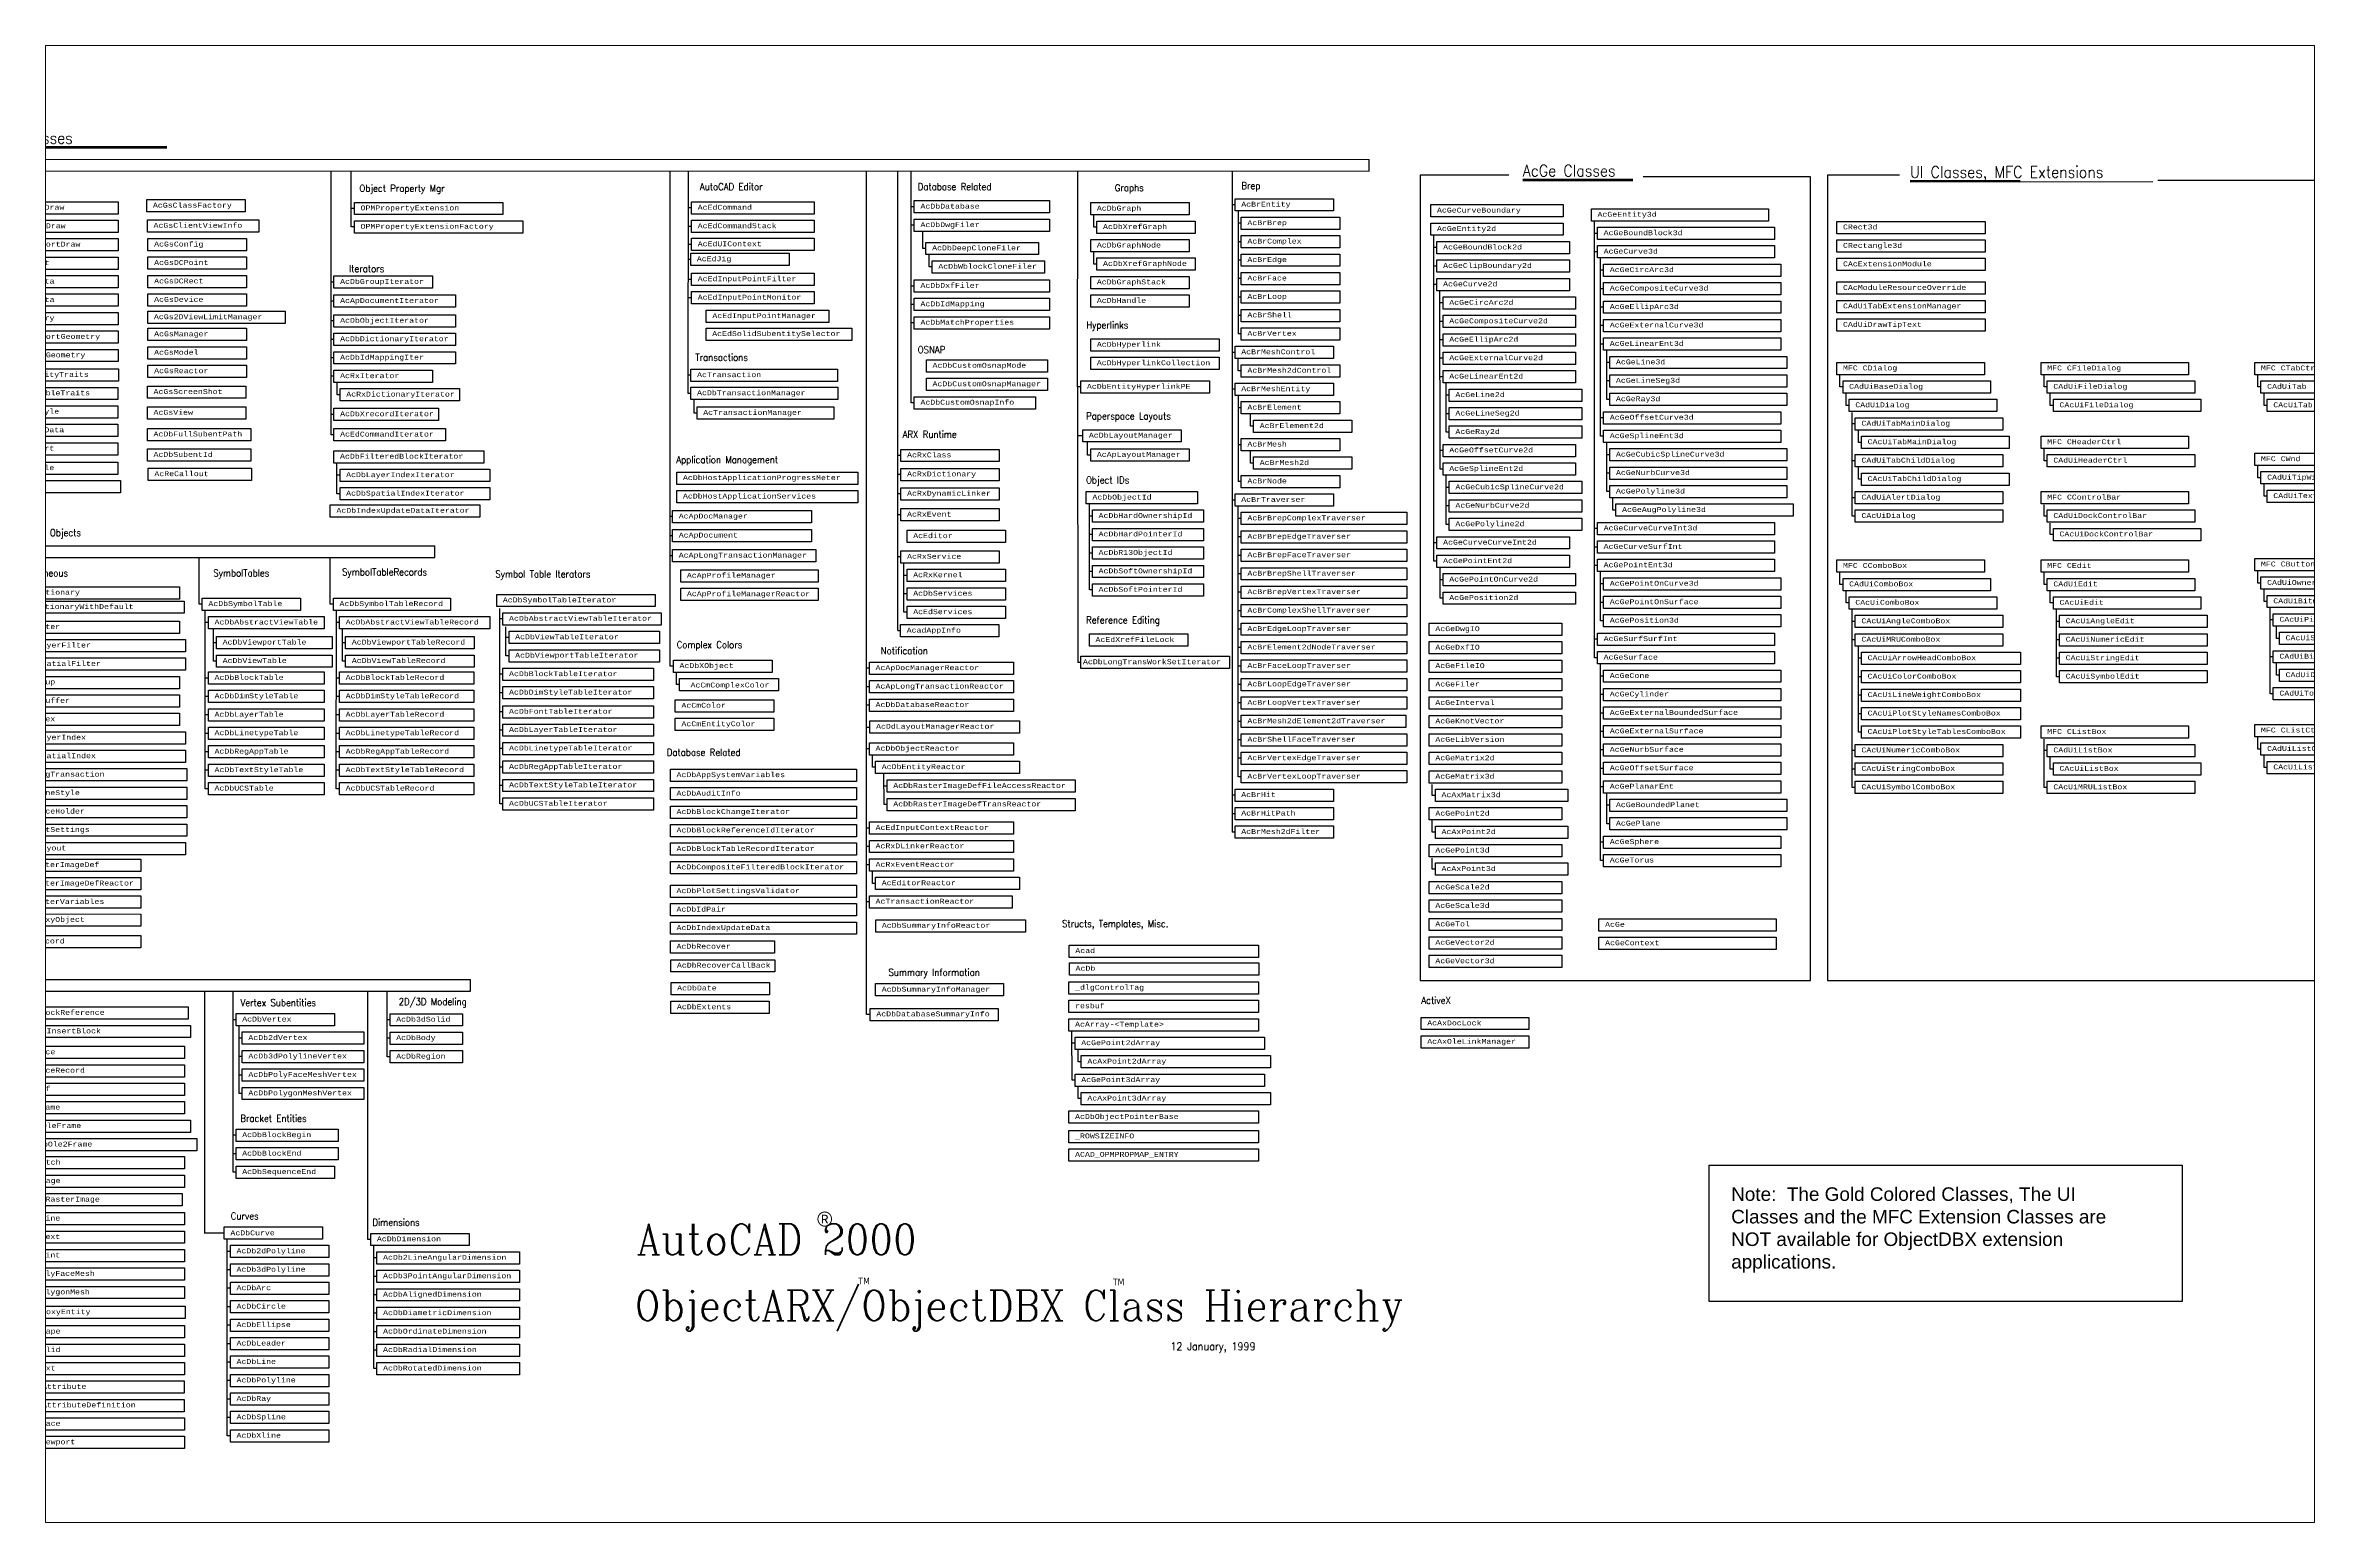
# Paper-space layout 'Layout1' of a CAD drawing. Extents: x 0 to 33.8, y 0 to 22.
# The model-space entities are those that its viewports show. They can reach past a viewport. Long polylines and large blocks are cut down to what shows.
import ezdxf
from ezdxf.enums import TextEntityAlignment as Align

# ---------------------------------------------------------------- set-up
doc = ezdxf.new("R2010")
doc.units = 0
doc.header["$MEASUREMENT"] = 0
doc.layers.get('0').update_dxf_attribs({"linetype": 'CONTINUOUS'})
doc.layers.add('JUNK', color=7, linetype='CONTINUOUS')
doc.styles.add('MINE', font='swissel.ttf')
doc.styles.add('ROMANC', font='romanc.shx', dxfattribs={"width": 0.9})
doc.styles.add('ROMANS', font='romans', dxfattribs={"width": 0.9})
doc.styles.get("Standard").update_dxf_attribs({"font": 'TIMES.TTF'})
doc.styles.add('STYLE1', font='TAHOMA.TTF', dxfattribs={"height": 0.18})

msp = doc.modelspace()

# ---------------------------------------------------------------- linework, layer by layer
for p, q in [((-48.62, 70.09), (-33.47, 70.09)), ((-48.62, 69.99), (-33.47, 69.99)), ((-48.58, 69.06), (64.28, 69.05)), ((64.28, 68.11), (64.28, 69.05)), ((-48.29, 68.12), (64.28, 68.11)), ((-20.11, 46.67), (-20.11, 68.1)), ((-18.47, 63.56), (-18.46, 68.12)), ((-9.38, 68.12), (-9.38, 68.12)), ((-9.38, 68.12), (-9.38, 68.12)), ((7.46, 27.85), (7.46, 68.11)), ((8.92, 50.03), (8.95, 68.11)), ((23.41, 8.69), (23.41, 68.11)), ((25.97, 36.73), (25.97, 68.12)), ((27.06, 49.26), (27.06, 68.12)), ((40.59, 50.55), (40.6, 68.1)), ((53.14, 68.12), (53.14, 14.36)), ((76.77, 67.44), (85.72, 67.44)), ((76.77, 67.34), (85.72, 67.34)), ((108.26, 67.33), (117.21, 67.33)), ((108.26, 67.23), (128, 67.26)), ((-18.21, 65.06), (-18.46, 65.06)), ((9.2, 65.11), (8.94, 65.11)), ((27.31, 65.2), (27.06, 65.2)), ((53.39, 65.36), (53.14, 65.36)), ((53.64, 64.86), (53.64, 54.86)), ((-18.21, 63.56), (-18.46, 63.56)), ((9.2, 63.61), (8.94, 63.61)), ((27.31, 63.7), (27.06, 63.7)), ((28.01, 61.81), (28.01, 63.19)), ((41.9, 63.54), (41.9, 64.54)), ((42.15, 63.54), (41.9, 63.54)), ((53.89, 63.86), (53.64, 63.86)), ((69.55, 36.38), (69.55, 62.87)), ((82.6, 28.54), (82.6, 64.04)), ((82.85, 63.04), (82.6, 63.04)), ((9.2, 62.14), (8.94, 62.14)), ((9.13, 60.92), (8.94, 60.92)), ((28.26, 61.81), (28.01, 61.81)), ((28.51, 60.31), (28.51, 61.31)), ((41.9, 60.54), (41.9, 61.56)), ((53.89, 62.36), (53.64, 62.36)), ((69.8, 61.88), (69.55, 61.88)), ((82.85, 61.54), (82.6, 61.54)), ((83.1, 46.54), (83.1, 61.04)), ((-19.87, 59.08), (-20.12, 59.08)), ((9.2, 59.3), (8.94, 59.3)), ((28.76, 60.31), (28.51, 60.31)), ((42.15, 60.54), (41.9, 60.54)), ((53.89, 60.86), (53.64, 60.86)), ((53.89, 59.36), (53.64, 59.36)), ((69.8, 60.38), (69.55, 60.38)), ((83.35, 60.04), (83.1, 60.04)), ((-19.87, 57.53), (-20.12, 57.53)), ((9.2, 57.8), (8.93, 57.8)), ((27.31, 58.76), (27.06, 58.76)), ((27.31, 57.26), (27.06, 57.26)), ((53.89, 57.86), (53.64, 57.86)), ((69.8, 58.88), (69.55, 58.88)), ((70.05, 43.88), (70.04, 58.37)), ((70.3, 57.38), (70.05, 57.38)), ((83.35, 58.54), (83.1, 58.54)), ((-19.87, 55.92), (-20.12, 55.92)), ((27.31, 55.76), (27.06, 55.76)), ((53.89, 56.36), (53.64, 56.36)), ((70.3, 55.88), (70.05, 55.88)), ((83.35, 57.04), (83.1, 57.04)), ((83.35, 55.54), (83.1, 55.54)), ((-19.87, 54.42), (-20.12, 54.42)), ((53.89, 54.86), (53.64, 54.86)), ((70.3, 54.38), (70.05, 54.38)), ((83.35, 54.04), (83.1, 54.04)), ((83.6, 49.54), (83.6, 53.53)), ((-19.87, 52.92), (-20.12, 52.92)), ((53.39, 53.36), (53.14, 53.36)), ((53.64, 51.86), (53.64, 52.86)), ((53.89, 51.86), (53.64, 51.86)), ((70.3, 52.88), (70.05, 52.88)), ((83.85, 52.54), (83.6, 52.54)), ((-19.87, 51.42), (-20.12, 51.42)), ((-19.62, 49.92), (-19.62, 50.92)), ((-19.37, 49.92), (-19.62, 49.92)), ((9.15, 50.03), (8.92, 50.03)), ((9.15, 51.5), (8.93, 51.5)), ((40.84, 50.55), (40.59, 50.55)), ((40.59, 50.55), (40.6, 28.16)), ((53.39, 50.36), (53.14, 50.36)), ((53.64, 49.86), (53.64, 42.86)), ((70.3, 51.38), (70.05, 51.38)), ((70.55, 46.88), (70.55, 50.88)), ((70.8, 49.88), (70.55, 49.88)), ((83.85, 51.04), (83.6, 51.04)), ((102.56, 50.55), (102.56, 51.55)), ((102.81, 50.55), (102.56, 50.55)), ((103.06, 49.05), (103.06, 50.05)), ((119.16, 50.55), (119.16, 51.48)), ((119.41, 50.55), (119.16, 50.55)), ((119.66, 49.05), (119.66, 50.05)), ((136.54, 50.55), (136.54, 51.48)), ((136.79, 50.55), (136.54, 50.55)), ((137.04, 49.05), (137.04, 50.05)), ((-19.87, 48.32), (-20.12, 48.32)), ((9.4, 48.43), (9.4, 49.53)), ((9.65, 48.43), (9.4, 48.43)), ((27.31, 49.26), (27.06, 49.26)), ((53.89, 48.86), (53.64, 48.86)), ((54.64, 47.36), (54.64, 48.36)), ((70.8, 48.38), (70.55, 48.38)), ((83.35, 48.04), (83.1, 48.04)), ((83.85, 49.54), (83.6, 49.54)), ((103.31, 49.05), (103.06, 49.05)), ((103.56, 47.55), (103.56, 48.48)), ((119.91, 49.05), (119.66, 49.05)), ((137.29, 49.05), (137.04, 49.05)), ((-19.87, 46.67), (-20.12, 46.67)), ((41, 46.58), (40.59, 46.58)), ((54.89, 47.36), (54.64, 47.36)), ((70.8, 46.88), (70.55, 46.88)), ((83.35, 46.54), (83.1, 46.54)), ((103.81, 47.55), (103.56, 47.55)), ((103.56, 40.05), (103.56, 47.55)), ((104.06, 46.05), (104.06, 47.05)), ((-19.63, 41.87), (-19.63, 44.37)), ((26.22, 44.98), (25.97, 44.98)), ((41.4, 45.02), (41.4, 46.08)), ((41.65, 45.02), (41.4, 45.02)), ((53.89, 45.86), (53.64, 45.86)), ((54.64, 44.36), (54.64, 45.36)), ((54.89, 44.36), (54.64, 44.36)), ((70.3, 45.38), (70.05, 45.38)), ((83.6, 42.04), (83.6, 46.04)), ((83.85, 45.04), (83.6, 45.04)), ((103.81, 44.55), (103.56, 44.55)), ((104.31, 46.05), (104.06, 46.05)), ((119.16, 44.55), (119.16, 45.55)), ((119.41, 44.55), (119.16, 44.55)), ((-19.38, 43.37), (-19.63, 43.37)), ((26.22, 43.43), (25.97, 43.43)), ((53.89, 42.86), (53.64, 42.86)), ((70.3, 43.88), (70.05, 43.88)), ((70.55, 39.38), (70.55, 43.38)), ((83.85, 43.54), (83.6, 43.54)), ((104.06, 43.05), (104.06, 44.05)), ((104.31, 43.05), (104.06, 43.05)), ((136.54, 43.17), (136.54, 44.11)), ((136.79, 43.17), (136.54, 43.17)), ((137.04, 41.67), (137.04, 42.67)), ((-19.38, 41.87), (-19.63, 41.87)), ((26.22, 41.86), (25.97, 41.86)), ((41.54, 34.05), (41.54, 41.06)), ((53.39, 41.36), (53.14, 41.36)), ((53.64, 18.86), (53.64, 40.86)), ((70.8, 42.38), (70.55, 42.38)), ((70.8, 40.88), (70.55, 40.88)), ((83.85, 42.04), (83.6, 42.04)), ((84.1, 40.54), (84.1, 41.54)), ((103.81, 41.55), (103.56, 41.55)), ((119.16, 40.05), (119.16, 40.98)), ((137.29, 41.67), (137.04, 41.67)), ((7.66, 40.01), (7.46, 40.01)), ((26.22, 40.16), (25.97, 40.16)), ((41.79, 40.05), (41.54, 40.05)), ((53.89, 39.86), (53.64, 39.86)), ((70.8, 39.38), (70.55, 39.38)), ((82.85, 39.04), (82.6, 39.04)), ((84.35, 40.54), (84.1, 40.54)), ((103.81, 40.05), (103.56, 40.05)), ((119.41, 40.05), (119.16, 40.05)), ((119.66, 38.55), (119.66, 39.48)), ((-47.5, 37.63), (-11.68, 37.63)), ((-11.68, 36.69), (-11.68, 37.63)), ((7.66, 38.46), (7.46, 38.46)), ((41.79, 38.55), (41.54, 38.55)), ((41.79, 37.05), (41.54, 37.05)), ((53.89, 38.36), (53.64, 38.36)), ((69.8, 37.88), (69.55, 37.88)), ((82.85, 37.54), (82.6, 37.54)), ((119.91, 38.55), (119.66, 38.55)), ((-47.5, 36.69), (-11.68, 36.69)), ((-31.05, 36.69), (-30.76, 36.69)), ((-30.83, 32.89), (-30.83, 36.69)), ((-20.17, 32.89), (-20.17, 36.69)), ((7.66, 36.83), (7.46, 36.83)), ((26.22, 36.73), (25.97, 36.73)), ((25.97, 30.74), (25.97, 36.73)), ((26.47, 32.23), (26.47, 36.23)), ((26.72, 35.23), (26.47, 35.23)), ((41.79, 35.55), (41.54, 35.55)), ((53.89, 36.86), (53.64, 36.86)), ((53.89, 35.36), (53.64, 35.36)), ((69.8, 36.38), (69.55, 36.38)), ((70.05, 33.38), (70.05, 35.88)), ((82.85, 36.04), (82.6, 36.04)), ((83.1, 31.54), (83.09, 35.54)), ((102.56, 34.49), (102.56, 35.49)), ((119.16, 34.49), (119.16, 35.49)), ((136.54, 34.61), (136.54, 35.61)), ((26.72, 33.73), (26.47, 33.73)), ((26.97, 34.73), (26.97, 34.73)), ((41.79, 34.05), (41.54, 34.05)), ((53.89, 33.86), (53.64, 33.86)), ((70.3, 34.88), (70.05, 34.88)), ((70.3, 33.38), (70.05, 33.38)), ((83.35, 34.54), (83.1, 34.54)), ((102.81, 34.49), (102.56, 34.49)), ((103.06, 32.99), (103.06, 33.92)), ((119.41, 34.49), (119.16, 34.49)), ((119.66, 32.99), (119.66, 33.92)), ((136.79, 34.61), (136.54, 34.61)), ((137.04, 33.11), (137.04, 34.05)), ((-30.58, 32.89), (-30.83, 32.89)), ((-30.33, 17.89), (-30.33, 32.39)), ((-30.08, 31.39), (-30.33, 31.39)), ((-19.92, 32.89), (-20.17, 32.89)), ((-19.68, 17.89), (-19.67, 32.39)), ((-19.42, 31.39), (-19.67, 31.39)), ((-6.39, 16.65), (-6.39, 32.55)), ((-6.14, 31.69), (-6.39, 31.69)), ((26.72, 32.23), (26.47, 32.23)), ((53.89, 32.36), (53.64, 32.36)), ((83.35, 33.04), (83.1, 33.04)), ((83.35, 31.54), (83.1, 31.54)), ((103.31, 32.99), (103.06, 32.99)), ((103.56, 17.99), (103.56, 32.49)), ((103.81, 31.49), (103.56, 31.49)), ((119.91, 32.99), (119.66, 32.99)), ((120.16, 26.99), (120.16, 32.49)), ((120.41, 31.49), (120.16, 31.49)), ((137.29, 33.11), (137.04, 33.11)), ((137.54, 25.61), (137.54, 32.61)), ((137.79, 31.61), (137.54, 31.61)), ((-29.67, 28.26), (-29.67, 30.9)), ((-29.42, 29.76), (-29.67, 29.76)), ((-19.17, 28.26), (-19.17, 30.89)), ((-18.92, 29.76), (-19.17, 29.76)), ((-5.89, 28.69), (-5.89, 31.04)), ((-5.64, 30.19), (-5.89, 30.19)), ((26.19, 30.73), (25.97, 30.73)), ((53.89, 30.86), (53.64, 30.86)), ((82.85, 30.04), (82.6, 30.04)), ((103.81, 29.99), (103.56, 29.99)), ((120.41, 29.99), (120.16, 29.99)), ((138.04, 30.11), (138.04, 31.05)), ((138.29, 30.11), (138.04, 30.11)), ((-29.42, 28.26), (-29.67, 28.26)), ((-18.92, 28.26), (-19.17, 28.26)), ((-5.64, 28.69), (-5.89, 28.69)), ((7.72, 27.85), (7.47, 27.85)), ((23.66, 27.68), (23.41, 27.68)), ((40.85, 28.16), (40.6, 28.16)), ((53.89, 29.36), (53.64, 29.36)), ((53.89, 27.86), (53.64, 27.86)), ((82.85, 28.54), (82.6, 28.54)), ((83.1, 12.04), (83.1, 28.03)), ((104.06, 22.49), (104.06, 29.49)), ((104.31, 28.49), (104.06, 28.49)), ((120.41, 28.49), (120.16, 28.49)), ((137.79, 28.61), (137.54, 28.61)), ((138.04, 27.11), (138.04, 28.11)), ((-30.08, 26.89), (-30.33, 26.89)), ((-19.42, 26.89), (-19.67, 26.89)), ((-6.14, 27.19), (-6.39, 27.19)), ((7.97, 26.35), (7.97, 27.35)), ((8.22, 26.35), (7.97, 26.35)), ((23.66, 26.18), (23.41, 26.18)), ((53.89, 26.36), (53.64, 26.36)), ((83.35, 27.04), (83.1, 27.04)), ((104.31, 26.99), (104.06, 26.99)), ((120.41, 26.99), (120.16, 26.99)), ((138.29, 27.11), (138.04, 27.11)), ((-30.08, 25.39), (-30.33, 25.39)), ((-19.42, 25.39), (-19.67, 25.39)), ((-6.14, 25.69), (-6.39, 25.69)), ((-6.14, 24.13), (-6.39, 24.13)), ((23.66, 24.68), (23.41, 24.68)), ((53.89, 24.86), (53.64, 24.86)), ((83.35, 25.54), (83.1, 25.54)), ((83.35, 24.04), (83.1, 24.04)), ((104.31, 25.49), (104.06, 25.49)), ((104.31, 23.99), (104.06, 23.99)), ((137.79, 25.61), (137.54, 25.61)), ((-30.08, 23.89), (-30.33, 23.89)), ((-30.08, 22.39), (-30.33, 22.39)), ((-19.42, 23.89), (-19.67, 23.89)), ((-19.42, 22.39), (-19.67, 22.39)), ((-6.14, 22.65), (-6.39, 22.65)), ((23.44, 22.89), (23.71, 22.89)), ((23.95, 22.41), (23.7, 22.41)), ((53.89, 23.36), (53.64, 23.36)), ((83.35, 22.54), (83.1, 22.54)), ((104.31, 22.49), (104.06, 22.49)), ((-30.08, 20.89), (-30.33, 20.89)), ((-19.42, 20.89), (-19.67, 20.89)), ((-6.14, 21.15), (-6.39, 21.15)), ((23.66, 21.13), (23.41, 21.13)), ((23.91, 19.63), (23.91, 20.63)), ((53.89, 21.86), (53.64, 21.86)), ((53.89, 20.36), (53.64, 20.36)), ((83.35, 21.04), (83.1, 21.04)), ((103.81, 20.99), (103.56, 20.99)), ((119.16, 20.99), (119.16, 21.92)), ((119.41, 20.99), (119.16, 20.99)), ((119.16, 17.99), (119.16, 20.99)), ((119.66, 19.49), (119.66, 20.49)), ((136.54, 21.11), (136.54, 22.05)), ((136.79, 21.11), (136.54, 21.11)), ((137.04, 19.61), (137.04, 20.55)), ((-30.08, 19.39), (-30.33, 19.39)), ((-19.42, 19.39), (-19.67, 19.39)), ((-6.14, 19.65), (-6.39, 19.65)), ((24.16, 19.63), (23.91, 19.63)), ((24.85, 16.6), (24.84, 19.12)), ((53.89, 18.86), (53.64, 18.86)), ((83.35, 19.54), (83.1, 19.54)), ((103.81, 19.49), (103.56, 19.49)), ((119.91, 19.49), (119.66, 19.49)), ((137.29, 19.61), (137.04, 19.61)), ((-30.08, 17.89), (-30.33, 17.89)), ((-19.42, 17.89), (-19.67, 17.89)), ((-6.14, 18.15), (-6.39, 18.15)), ((-6.14, 16.65), (-6.39, 16.65)), ((25.1, 18.1), (24.85, 18.1)), ((53.39, 17.36), (53.14, 17.36)), ((69.42, 17.35), (69.42, 18.24)), ((69.67, 17.35), (69.42, 17.35)), ((83.35, 18.04), (83.1, 18.04)), ((83.6, 15.04), (83.6, 17.53)), ((103.81, 17.99), (103.56, 17.99)), ((119.41, 17.99), (119.16, 17.99)), ((25.1, 16.6), (24.85, 16.6)), ((53.39, 15.86), (53.14, 15.86)), ((69.42, 14.35), (69.42, 15.35)), ((83.85, 16.54), (83.6, 16.54)), ((83.85, 15.04), (83.6, 15.04)), ((23.66, 14.69), (23.41, 14.69)), ((23.66, 13.19), (23.41, 13.19)), ((53.39, 14.36), (53.14, 14.36)), ((53.2, 14.36), (53.2, 14.36)), ((69.67, 14.35), (69.42, 14.35)), ((83.35, 13.54), (83.1, 13.54)), ((23.66, 11.69), (23.41, 11.69)), ((23.91, 10.19), (23.91, 11.19)), ((69.42, 11.35), (69.42, 12.24)), ((69.67, 11.35), (69.42, 11.35)), ((83.35, 12.04), (83.1, 12.04)), ((24.16, 10.19), (23.91, 10.19)), ((23.66, 8.69), (23.41, 8.69)), ((23.41, -0.46), (23.41, 8.69)), ((-46.7, 2.38), (-8.77, 2.37)), ((-8.77, 1.43), (-8.77, 2.37)), ((-46.42, 1.43), (-8.77, 1.43)), ((-30.38, -18.27), (-30.38, 1.43)), ((-28.06, -13.29), (-28.07, 1.43)), ((-19.35, 1.43), (-19.35, 1.43)), ((-17.13, -18.76), (-17.13, 1.43)), ((-15.54, -3.9), (-15.54, 1.43)), ((-27.83, -0.89), (-28.06, -0.89)), ((-27.58, -6.89), (-27.58, -1.39)), ((-15.31, -0.9), (-15.54, -0.9)), ((23.72, -0.48), (23.41, -0.48)), ((40.13, -5.81), (40.12, -1.82)), ((-27.33, -2.39), (-27.58, -2.39)), ((-15.31, -2.4), (-15.54, -2.4)), ((40.38, -2.81), (40.13, -2.81)), ((40.63, -4.31), (40.63, -3.31)), ((-27.33, -3.89), (-27.58, -3.89)), ((-27.33, -5.39), (-27.58, -5.39)), ((-15.31, -3.9), (-15.54, -3.9)), ((40.88, -4.31), (40.63, -4.31)), ((-27.33, -6.89), (-27.58, -6.89)), ((40.38, -5.81), (40.13, -5.81)), ((40.63, -7.31), (40.63, -6.31)), ((40.88, -7.31), (40.63, -7.31)), ((-27.83, -10.29), (-28.06, -10.29)), ((-27.83, -11.79), (-28.06, -11.79)), ((-27.83, -13.29), (-28.06, -13.29)), ((-28.79, -18.24), (-30.38, -18.24)), ((-28.54, -34.73), (-28.54, -18.74)), ((-28.29, -19.73), (-28.54, -19.73)), ((-16.88, -18.76), (-17.13, -18.76)), ((-16.63, -29.26), (-16.63, -19.26)), ((-16.38, -20.26), (-16.63, -20.26)), ((-28.29, -21.23), (-28.54, -21.23)), ((-16.38, -21.76), (-16.63, -21.76)), ((-28.29, -22.73), (-28.54, -22.73)), ((-16.38, -23.26), (-16.63, -23.26)), ((-28.29, -24.23), (-28.54, -24.23)), ((-28.29, -25.73), (-28.54, -25.73)), ((-16.38, -24.76), (-16.63, -24.76)), ((-28.29, -27.23), (-28.54, -27.23)), ((-16.38, -26.26), (-16.63, -26.26)), ((-28.29, -28.73), (-28.54, -28.73)), ((-16.38, -27.76), (-16.63, -27.76)), ((-16.38, -29.26), (-16.63, -29.26)), ((-28.29, -30.23), (-28.54, -30.23)), ((-28.29, -31.73), (-28.54, -31.73)), ((-28.29, -33.23), (-28.54, -33.23)), ((-28.29, -34.73), (-28.54, -34.73))]:
    msp.add_line(p, q)
at = {"color": 42}
msp.add_line((9.45, 63.11), (9.45, 63.11), dxfattribs=at)
at = {"color": 3}
for points in [[(75.63, 67.78), (68.43, 67.78), (68.43, 2.31), (100.17, 2.31), (100.17, 67.63), (86.57, 67.63)], [(107.41, 67.78), (101.56, 67.78), (101.56, 2.31), (147.61, 2.31), (147.61, 67.33), (128.4, 67.33)]]:
    msp.add_lwpolyline(points, dxfattribs=at)
for points in [[(-47.9, 65.61), (-37.41, 65.61), (-37.41, 64.61), (-47.9, 64.61)], [(27.31, 65.7), (38.3, 65.7), (38.3, 64.7), (27.31, 64.7)], [(41.65, 65.54), (49.65, 65.54), (49.65, 64.54), (41.65, 64.54)], [(53.39, 65.86), (61.39, 65.86), (61.39, 64.86), (53.39, 64.86)], [(69.3, 65.38), (80.07, 65.38), (80.07, 64.38), (69.3, 64.38)], [(82.35, 65.04), (96.75, 65.04), (96.75, 64.04), (82.35, 64.04)], [(-47.4, 64.11), (-37.41, 64.11), (-37.41, 63.11), (-47.4, 63.11)], [(27.31, 64.2), (38.3, 64.2), (38.3, 63.2), (27.31, 63.2)], [(42.15, 64.04), (50.15, 64.04), (50.15, 63.04), (42.15, 63.04)], [(53.89, 64.36), (61.89, 64.36), (61.89, 63.36), (53.89, 63.36)], [(53.89, 62.86), (61.89, 62.86), (61.89, 61.86), (53.89, 61.86)], [(69.3, 63.88), (80.07, 63.88), (80.07, 62.88), (69.3, 62.88)], [(82.85, 63.54), (97.25, 63.54), (97.25, 62.54), (82.85, 62.54)], [(102.31, 64.01), (114.36, 64.01), (114.36, 63.01), (102.31, 63.01)], [(-47.9, 61.11), (-37.41, 61.11), (-37.41, 60.11), (-47.9, 60.11)], [(-47.4, 62.61), (-37.41, 62.61), (-37.41, 61.61), (-47.4, 61.61)], [(28.26, 62.31), (37.4, 62.31), (37.4, 61.31), (28.26, 61.31)], [(41.65, 62.54), (49.65, 62.54), (49.65, 61.54), (41.65, 61.54)], [(42.15, 61.04), (50.15, 61.04), (50.15, 60.04), (42.15, 60.04)], [(53.89, 61.36), (61.89, 61.36), (61.89, 60.36), (53.89, 60.36)], [(69.8, 62.38), (80.57, 62.38), (80.57, 61.38), (69.8, 61.38)], [(82.85, 62.04), (97.25, 62.04), (97.25, 61.04), (82.85, 61.04)], [(102.31, 62.51), (114.36, 62.51), (114.36, 61.51), (102.31, 61.51)], [(102.31, 61.01), (114.36, 61.01), (114.36, 60.01), (102.31, 60.01)], [(-47.9, 59.61), (-37.41, 59.61), (-37.41, 58.61), (-47.9, 58.61)], [(-19.87, 59.58), (-11.87, 59.58), (-11.87, 58.58), (-19.87, 58.58)], [(27.31, 59.25), (38.3, 59.25), (38.3, 58.26), (27.31, 58.26)], [(28.76, 60.81), (37.9, 60.81), (37.9, 59.81), (28.76, 59.81)], [(41.65, 59.54), (49.65, 59.54), (49.65, 58.54), (41.65, 58.54)], [(53.89, 59.86), (61.89, 59.86), (61.89, 58.86), (53.89, 58.86)], [(69.8, 60.88), (80.57, 60.88), (80.57, 59.88), (69.8, 59.88)], [(69.8, 59.38), (80.57, 59.38), (80.57, 58.38), (69.8, 58.38)], [(83.35, 60.54), (97.75, 60.54), (97.75, 59.54), (83.35, 59.54)], [(83.35, 59.04), (97.75, 59.04), (97.75, 58.04), (83.35, 58.04)], [(102.31, 59.09), (114.36, 59.09), (114.36, 58.09), (102.31, 58.09)], [(-47.9, 58.11), (-37.41, 58.11), (-37.41, 57.11), (-47.9, 57.11)], [(27.31, 57.76), (38.3, 57.76), (38.3, 56.76), (27.31, 56.76)], [(41.65, 58.04), (49.65, 58.04), (49.65, 57.04), (41.65, 57.04)], [(53.89, 58.36), (61.89, 58.36), (61.89, 57.36), (53.89, 57.36)], [(70.3, 57.88), (81.07, 57.88), (81.07, 56.88), (70.3, 56.88)], [(83.35, 57.54), (97.75, 57.54), (97.75, 56.54), (83.35, 56.54)], [(102.31, 57.59), (114.36, 57.59), (114.36, 56.59), (102.31, 56.59)], [(-47.9, 56.61), (-37.41, 56.61), (-37.41, 55.61), (-47.9, 55.61)], [(-19.87, 56.42), (-9.98, 56.42), (-9.98, 55.42), (-19.87, 55.42)], [(27.31, 56.26), (38.3, 56.26), (38.3, 55.26), (27.31, 55.26)], [(53.89, 56.86), (61.89, 56.86), (61.89, 55.86), (53.89, 55.86)], [(53.89, 55.36), (61.89, 55.36), (61.89, 54.36), (53.89, 54.36)], [(70.3, 56.38), (81.07, 56.38), (81.07, 55.38), (70.3, 55.38)], [(83.35, 56.04), (97.75, 56.04), (97.75, 55.04), (83.35, 55.04)], [(102.31, 56.09), (114.36, 56.09), (114.36, 55.09), (102.31, 55.09)], [(-47.4, 55.11), (-37.41, 55.11), (-37.41, 54.11), (-47.4, 54.11)], [(-47.4, 53.61), (-37.41, 53.61), (-37.41, 52.61), (-47.4, 52.61)], [(-19.87, 54.92), (-9.98, 54.92), (-9.98, 53.92), (-19.87, 53.92)], [(41.65, 54.47), (52.1, 54.47), (52.1, 53.47), (41.65, 53.47)], [(53.39, 53.86), (61.39, 53.86), (61.39, 52.86), (53.39, 52.86)], [(70.3, 54.88), (81.07, 54.88), (81.07, 53.88), (70.3, 53.88)], [(83.35, 54.54), (97.75, 54.54), (97.75, 53.54), (83.35, 53.54)], [(-47.92, 52.02), (-37.38, 52.02), (-37.38, 51.02), (-47.92, 51.02)], [(-19.87, 53.42), (-9.98, 53.42), (-9.98, 52.42), (-19.87, 52.42)], [(-19.87, 51.92), (-11.87, 51.92), (-11.87, 50.92), (-19.87, 50.92)], [(9.15, 52), (21.07, 52), (21.07, 51), (9.15, 51)], [(28.29, 52.76), (38.15, 52.76), (38.15, 51.76), (28.29, 51.76)], [(41.65, 52.97), (52.1, 52.97), (52.1, 51.97), (41.65, 51.97)], [(53.89, 52.36), (61.89, 52.36), (61.89, 51.36), (53.89, 51.36)], [(70.3, 53.38), (81.07, 53.38), (81.07, 52.38), (70.3, 52.38)], [(70.3, 51.88), (81.07, 51.88), (81.07, 50.88), (70.3, 50.88)], [(83.85, 53.04), (98.25, 53.04), (98.25, 52.04), (83.85, 52.04)], [(102.31, 52.55), (114.31, 52.55), (114.31, 51.55), (102.31, 51.55)], [(118.91, 52.55), (130.91, 52.55), (130.91, 51.55), (118.91, 51.55)], [(136.29, 52.55), (144.29, 52.55), (144.29, 51.55), (136.29, 51.55)], [(-47.42, 50.52), (-37.43, 50.52), (-37.43, 49.52), (-47.42, 49.52)], [(-19.37, 50.42), (-9.66, 50.42), (-9.66, 49.42), (-19.37, 49.42)], [(9.15, 50.53), (21.08, 50.53), (21.08, 49.53), (9.15, 49.53)], [(28.29, 51.26), (38.15, 51.26), (38.15, 50.26), (28.29, 50.26)], [(40.84, 51.05), (51.3, 51.05), (51.3, 50.05), (40.84, 50.05)], [(53.39, 50.86), (61.39, 50.86), (61.39, 49.86), (53.39, 49.86)], [(70.8, 50.38), (81.57, 50.38), (81.57, 49.38), (70.8, 49.38)], [(83.85, 51.54), (98.25, 51.54), (98.25, 50.54), (83.85, 50.54)], [(83.85, 50.04), (98.25, 50.04), (98.25, 49.04), (83.85, 49.04)], [(102.81, 51.05), (114.81, 51.05), (114.81, 50.05), (102.81, 50.05)], [(119.41, 51.05), (131.41, 51.05), (131.41, 50.05), (119.41, 50.05)], [(136.79, 51.05), (144.79, 51.05), (144.79, 50.05), (136.79, 50.05)], [(-47.92, 49.02), (-37.43, 49.02), (-37.43, 48.02), (-47.92, 48.02)], [(-19.87, 48.82), (-11.38, 48.82), (-11.38, 47.82), (-19.87, 47.82)], [(9.65, 48.93), (20.78, 48.93), (20.78, 47.93), (9.65, 47.93)], [(27.31, 49.76), (37.17, 49.76), (37.17, 48.76), (27.31, 48.76)], [(53.89, 49.36), (61.89, 49.36), (61.89, 48.36), (53.89, 48.36)], [(70.8, 48.88), (81.57, 48.88), (81.57, 47.88), (70.8, 47.88)], [(83.35, 48.54), (97.75, 48.54), (97.75, 47.54), (83.35, 47.54)], [(103.31, 49.55), (115.31, 49.55), (115.31, 48.55), (103.31, 48.55)], [(103.81, 48.05), (115.81, 48.05), (115.81, 47.05), (103.81, 47.05)], [(119.91, 49.55), (131.91, 49.55), (131.91, 48.55), (119.91, 48.55)], [(137.29, 49.55), (145.29, 49.55), (145.29, 48.55), (137.29, 48.55)], [(-47.92, 47.52), (-37.43, 47.52), (-37.43, 46.52), (-47.92, 46.52)], [(-35.04, 47.18), (-26.64, 47.18), (-26.64, 46.18), (-35.04, 46.18)], [(41, 47.08), (49, 47.08), (49, 46.08), (41, 46.08)], [(53.89, 46.36), (61.89, 46.36), (61.89, 45.36), (53.89, 45.36)], [(54.89, 47.86), (62.89, 47.86), (62.89, 46.86), (54.89, 46.86)], [(70.8, 47.38), (81.57, 47.38), (81.57, 46.38), (70.8, 46.38)], [(83.35, 47.04), (97.75, 47.04), (97.75, 46.04), (83.35, 46.04)], [(104.31, 46.55), (116.31, 46.55), (116.31, 45.55), (104.31, 45.55)], [(118.91, 46.55), (130.91, 46.55), (130.91, 45.55), (118.91, 45.55)], [(-47.92, 46.02), (-37.43, 46.02), (-37.43, 45.02), (-47.92, 45.02)], [(-47.92, 44.44), (-37.43, 44.44), (-37.43, 43.44), (-47.92, 43.44)], [(-35.04, 45.52), (-26.64, 45.52), (-26.64, 44.52), (-35.04, 44.52)], [(-19.88, 45.37), (-7.7, 45.37), (-7.7, 44.37), (-19.88, 44.37)], [(26.22, 45.48), (34.22, 45.48), (34.22, 44.48), (26.22, 44.48)], [(54.89, 44.86), (62.89, 44.86), (62.89, 43.86), (54.89, 43.86)], [(70.3, 45.88), (81.07, 45.88), (81.07, 44.88), (70.3, 44.88)], [(70.3, 44.38), (81.07, 44.38), (81.07, 43.38), (70.3, 43.38)], [(83.85, 45.54), (98.25, 45.54), (98.25, 44.54), (83.85, 44.54)], [(103.81, 45.05), (115.81, 45.05), (115.81, 44.05), (103.81, 44.05)], [(119.41, 45.05), (131.41, 45.05), (131.41, 44.05), (119.41, 44.05)], [(136.29, 45.17), (144.29, 45.17), (144.29, 44.17), (136.29, 44.17)], [(-47.42, 42.94), (-37.23, 42.94), (-37.23, 41.94), (-47.42, 41.94)], [(-19.38, 43.87), (-7.2, 43.87), (-7.2, 42.87), (-19.38, 42.87)], [(8, 43.63), (22.71, 43.63), (22.71, 42.63), (8, 42.63)], [(26.22, 43.93), (34.22, 43.93), (34.22, 42.93), (26.22, 42.93)], [(53.89, 43.36), (61.89, 43.36), (61.89, 42.36), (53.89, 42.36)], [(70.8, 42.88), (81.57, 42.88), (81.57, 41.88), (70.8, 41.88)], [(83.85, 44.04), (98.25, 44.04), (98.25, 43.04), (83.85, 43.04)], [(83.85, 42.54), (98.25, 42.54), (98.25, 41.54), (83.85, 41.54)], [(104.31, 43.55), (116.31, 43.55), (116.31, 42.55), (104.31, 42.55)], [(136.79, 43.67), (144.79, 43.67), (144.79, 42.67), (136.79, 42.67)], [(-20.17, 40.97), (-8, 40.97), (-8, 39.97), (-20.17, 39.97)], [(-19.38, 42.37), (-7.2, 42.37), (-7.2, 41.37), (-19.38, 41.37)], [(8, 42.13), (22.71, 42.13), (22.71, 41.13), (8, 41.13)], [(26.22, 42.36), (34.22, 42.36), (34.22, 41.36), (26.22, 41.36)], [(26.22, 40.66), (34.22, 40.66), (34.22, 39.66), (26.22, 39.66)], [(41.29, 42.05), (50.33, 42.05), (50.33, 41.05), (41.29, 41.05)], [(53.39, 41.86), (61.39, 41.86), (61.39, 40.86), (53.39, 40.86)], [(70.8, 41.38), (81.57, 41.38), (81.57, 40.38), (70.8, 40.38)], [(84.35, 41.04), (98.75, 41.04), (98.75, 40.04), (84.35, 40.04)], [(103.81, 42.05), (115.81, 42.05), (115.81, 41.05), (103.81, 41.05)], [(118.91, 42.05), (130.91, 42.05), (130.91, 41.05), (118.91, 41.05)], [(137.29, 42.17), (145.29, 42.17), (145.29, 41.17), (137.29, 41.17)], [(41.79, 40.55), (50.83, 40.55), (50.83, 39.55), (41.79, 39.55)], [(41.79, 39.05), (50.83, 39.05), (50.83, 38.05), (41.79, 38.05)], [(53.89, 40.36), (67.34, 40.36), (67.34, 39.36), (53.89, 39.36)], [(53.89, 38.86), (67.34, 38.86), (67.34, 37.86), (53.89, 37.86)], [(70.8, 39.88), (81.57, 39.88), (81.57, 38.88), (70.8, 38.88)], [(82.85, 39.54), (97.25, 39.54), (97.25, 38.54), (82.85, 38.54)], [(103.81, 40.55), (115.81, 40.55), (115.81, 39.55), (103.81, 39.55)], [(119.41, 40.55), (131.41, 40.55), (131.41, 39.55), (119.41, 39.55)], [(119.91, 39.05), (131.91, 39.05), (131.91, 38.05), (119.91, 38.05)], [(26.22, 37.23), (34.22, 37.23), (34.22, 36.23), (26.22, 36.23)], [(41.79, 37.55), (50.83, 37.55), (50.83, 36.55), (41.79, 36.55)], [(53.89, 37.36), (67.34, 37.36), (67.34, 36.36), (53.89, 36.36)], [(69.8, 38.38), (80.57, 38.38), (80.57, 37.38), (69.8, 37.38)], [(82.85, 38.04), (97.25, 38.04), (97.25, 37.04), (82.85, 37.04)], [(26.72, 35.73), (34.72, 35.73), (34.72, 34.73), (26.72, 34.73)], [(41.79, 36.05), (50.83, 36.05), (50.83, 35.05), (41.79, 35.05)], [(53.89, 35.86), (67.34, 35.86), (67.34, 34.86), (53.89, 34.86)], [(69.8, 36.88), (80.57, 36.88), (80.57, 35.88), (69.8, 35.88)], [(70.3, 35.38), (81.07, 35.38), (81.07, 34.38), (70.3, 34.38)], [(82.85, 36.54), (97.25, 36.54), (97.25, 35.54), (82.85, 35.54)], [(102.31, 36.49), (114.31, 36.49), (114.31, 35.49), (102.31, 35.49)], [(118.91, 36.49), (130.91, 36.49), (130.91, 35.49), (118.91, 35.49)], [(136.29, 36.61), (144.29, 36.61), (144.29, 35.61), (136.29, 35.61)], [(136.79, 35.11), (144.79, 35.11), (144.79, 34.11), (136.79, 34.11)], [(-46.64, 34.31), (-32.44, 34.31), (-32.44, 33.31), (-46.64, 33.31)], [(-30.58, 33.39), (-22.58, 33.39), (-22.58, 32.39), (-30.58, 32.39)], [(-19.92, 33.39), (-10.4, 33.39), (-10.4, 32.39), (-19.92, 32.39)], [(-6.64, 33.69), (6.23, 33.69), (6.23, 32.69), (-6.64, 32.69)], [(26.72, 34.23), (34.72, 34.23), (34.72, 33.23), (26.72, 33.23)], [(41.79, 34.55), (50.83, 34.55), (50.83, 33.55), (41.79, 33.55)], [(53.89, 34.36), (67.34, 34.36), (67.34, 33.36), (53.89, 33.36)], [(70.3, 33.88), (81.07, 33.88), (81.07, 32.88), (70.3, 32.88)], [(83.35, 35.04), (97.75, 35.04), (97.75, 34.04), (83.35, 34.04)], [(83.35, 33.54), (97.75, 33.54), (97.75, 32.54), (83.35, 32.54)], [(102.81, 34.99), (114.81, 34.99), (114.81, 33.99), (102.81, 33.99)], [(103.31, 33.49), (115.31, 33.49), (115.31, 32.49), (103.31, 32.49)], [(119.41, 34.99), (131.41, 34.99), (131.41, 33.99), (119.41, 33.99)], [(119.91, 33.49), (131.91, 33.49), (131.91, 32.49), (119.91, 32.49)], [(137.29, 33.61), (145.29, 33.61), (145.29, 32.61), (137.29, 32.61)], [(-46.64, 31.52), (-32.44, 31.52), (-32.44, 30.52), (-46.64, 30.52)], [(-46.26, 33.15), (-32.06, 33.15), (-32.06, 32.15), (-46.26, 32.15)], [(-30.08, 31.89), (-20.68, 31.89), (-20.68, 30.89), (-30.08, 30.89)], [(-19.42, 31.89), (-7.21, 31.89), (-7.21, 30.89), (-19.42, 30.89)], [(-6.14, 32.19), (6.73, 32.19), (6.73, 31.19), (-6.14, 31.19)], [(53.89, 32.86), (67.34, 32.86), (67.34, 31.86), (53.89, 31.86)], [(83.35, 32.04), (97.75, 32.04), (97.75, 31.04), (83.35, 31.04)], [(103.81, 31.99), (115.81, 31.99), (115.81, 30.99), (103.81, 30.99)], [(120.41, 31.99), (132.41, 31.99), (132.41, 30.99), (120.41, 30.99)], [(137.79, 32.11), (145.79, 32.11), (145.79, 31.11), (137.79, 31.11)], [(-46.14, 30.02), (-31.94, 30.02), (-31.94, 29.02), (-46.14, 29.02)], [(-29.42, 30.26), (-20.02, 30.26), (-20.02, 29.26), (-29.42, 29.26)], [(-18.92, 30.26), (-8.48, 30.26), (-8.48, 29.26), (-18.92, 29.26)], [(-5.64, 30.69), (6.6, 30.69), (6.6, 29.69), (-5.64, 29.69)], [(53.89, 31.36), (67.34, 31.36), (67.34, 30.36), (53.89, 30.36)], [(53.89, 29.86), (67.35, 29.86), (67.35, 28.86), (53.89, 28.86)], [(69.17, 31.35), (79.95, 31.35), (79.95, 30.35), (69.17, 30.35)], [(69.17, 29.85), (79.95, 29.85), (79.95, 28.85), (69.17, 28.85)], [(82.85, 30.54), (97.25, 30.54), (97.25, 29.54), (82.85, 29.54)], [(103.81, 30.49), (115.81, 30.49), (115.81, 29.49), (103.81, 29.49)], [(120.41, 30.49), (132.41, 30.49), (132.41, 29.49), (120.41, 29.49)], [(138.29, 30.61), (146.29, 30.61), (146.29, 29.61), (138.29, 29.61)], [(-46.14, 28.52), (-31.94, 28.52), (-31.94, 27.52), (-46.14, 27.52)], [(-29.42, 28.76), (-20.02, 28.76), (-20.02, 27.76), (-29.42, 27.76)], [(-18.92, 28.76), (-8.48, 28.76), (-8.48, 27.76), (-18.92, 27.76)], [(-6.14, 27.69), (6.1, 27.69), (6.1, 26.69), (-6.14, 26.69)], [(-5.64, 29.19), (6.6, 29.19), (6.6, 28.19), (-5.64, 28.19)], [(7.72, 28.35), (15.76, 28.35), (15.76, 27.35), (7.72, 27.35)], [(40.85, 28.66), (52.93, 28.66), (52.93, 27.66), (40.85, 27.66)], [(53.89, 28.36), (67.34, 28.36), (67.34, 27.36), (53.89, 27.36)], [(69.17, 28.35), (79.95, 28.35), (79.95, 27.35), (69.17, 27.35)], [(82.85, 29.04), (97.25, 29.04), (97.25, 28.04), (82.85, 28.04)], [(104.31, 28.99), (117.25, 28.99), (117.25, 27.99), (104.31, 27.99)], [(120.41, 28.99), (132.41, 28.99), (132.41, 27.99), (120.41, 27.99)], [(137.79, 29.11), (145.79, 29.11), (145.79, 28.11), (137.79, 28.11)], [(-46.64, 27.02), (-32.44, 27.02), (-32.44, 26.02), (-46.64, 26.02)], [(-30.08, 27.39), (-20.68, 27.39), (-20.68, 26.39), (-30.08, 26.39)], [(-30.08, 25.89), (-20.68, 25.89), (-20.68, 24.89), (-30.08, 24.89)], [(-19.42, 27.39), (-8.49, 27.39), (-8.49, 26.39), (-19.42, 26.39)], [(-19.42, 25.89), (-8.49, 25.89), (-8.49, 24.89), (-19.42, 24.89)], [(-6.14, 26.19), (6.1, 26.19), (6.1, 25.19), (-6.14, 25.19)], [(8.22, 26.85), (16.26, 26.85), (16.26, 25.85), (8.22, 25.85)], [(53.89, 26.86), (67.34, 26.86), (67.34, 25.86), (53.89, 25.86)], [(69.17, 26.85), (79.95, 26.85), (79.95, 25.85), (69.17, 25.85)], [(83.35, 27.54), (97.75, 27.54), (97.75, 26.54), (83.35, 26.54)], [(83.35, 26.04), (97.75, 26.04), (97.75, 25.04), (83.35, 25.04)], [(104.31, 27.49), (117.25, 27.49), (117.25, 26.49), (104.31, 26.49)], [(104.31, 25.99), (117.25, 25.99), (117.25, 24.99), (104.31, 24.99)], [(120.41, 27.49), (132.41, 27.49), (132.41, 26.49), (120.41, 26.49)], [(137.79, 26.11), (145.79, 26.11), (145.79, 25.11), (137.79, 25.11)], [(138.29, 27.61), (146.29, 27.61), (146.29, 26.61), (138.29, 26.61)], [(-46.64, 25.52), (-32.44, 25.52), (-32.44, 24.52), (-46.64, 24.52)], [(-46.64, 24.02), (-32.44, 24.02), (-32.44, 23.02), (-46.64, 23.02)], [(-30.08, 24.39), (-20.68, 24.39), (-20.68, 23.39), (-30.08, 23.39)], [(-19.42, 24.39), (-8.49, 24.39), (-8.49, 23.39), (-19.42, 23.39)], [(-6.14, 24.63), (6.1, 24.63), (6.1, 23.63), (-6.14, 23.63)], [(7.88, 25.12), (15.88, 25.12), (15.88, 24.12), (7.88, 24.12)], [(23.66, 25.18), (35.37, 25.18), (35.37, 24.18), (23.66, 24.18)], [(53.89, 25.36), (67.34, 25.36), (67.34, 24.36), (53.89, 24.36)], [(69.17, 25.35), (79.95, 25.35), (79.95, 24.35), (69.17, 24.35)], [(83.35, 24.54), (97.75, 24.54), (97.75, 23.54), (83.35, 23.54)], [(104.31, 24.49), (117.25, 24.49), (117.25, 23.49), (104.31, 23.49)], [(-46.14, 22.52), (-31.94, 22.52), (-31.94, 21.52), (-46.14, 21.52)], [(-30.08, 22.89), (-20.68, 22.89), (-20.68, 21.89), (-30.08, 21.89)], [(-19.42, 22.89), (-8.49, 22.89), (-8.49, 21.89), (-19.42, 21.89)], [(-6.14, 23.15), (6.1, 23.15), (6.1, 22.15), (-6.14, 22.15)], [(7.88, 23.62), (15.88, 23.62), (15.88, 22.62), (7.88, 22.62)], [(23.7, 23.41), (35.87, 23.41), (35.87, 22.41), (23.7, 22.41)], [(53.89, 23.86), (67.28, 23.86), (67.28, 22.86), (53.89, 22.86)], [(53.89, 22.36), (67.34, 22.36), (67.34, 21.36), (53.89, 21.36)], [(69.17, 23.85), (79.95, 23.85), (79.95, 22.85), (69.17, 22.85)], [(69.17, 22.35), (79.95, 22.35), (79.95, 21.35), (69.17, 21.35)], [(83.35, 23.04), (97.75, 23.04), (97.75, 22.04), (83.35, 22.04)], [(104.31, 22.99), (117.25, 22.99), (117.25, 21.99), (104.31, 21.99)], [(118.91, 22.99), (130.91, 22.99), (130.91, 21.99), (118.91, 21.99)], [(136.29, 23.11), (144.29, 23.11), (144.29, 22.11), (136.29, 22.11)], [(-46.14, 21.02), (-31.94, 21.02), (-31.94, 20.02), (-46.14, 20.02)], [(-30.08, 21.39), (-20.68, 21.39), (-20.68, 20.39), (-30.08, 20.39)], [(-19.42, 21.39), (-8.49, 21.39), (-8.49, 20.39), (-19.42, 20.39)], [(-6.14, 21.65), (6.1, 21.65), (6.1, 20.65), (-6.14, 20.65)], [(23.66, 21.63), (35.37, 21.63), (35.37, 20.63), (23.66, 20.63)], [(53.89, 20.86), (67.34, 20.86), (67.34, 19.86), (53.89, 19.86)], [(69.17, 20.85), (79.95, 20.85), (79.95, 19.85), (69.17, 19.85)], [(83.35, 21.54), (97.75, 21.54), (97.75, 20.54), (83.35, 20.54)], [(103.81, 21.49), (115.81, 21.49), (115.81, 20.49), (103.81, 20.49)], [(119.41, 21.49), (131.41, 21.49), (131.41, 20.49), (119.41, 20.49)], [(136.79, 21.61), (144.79, 21.61), (144.79, 20.61), (136.79, 20.61)], [(-46.64, 19.52), (-31.83, 19.52), (-31.83, 18.52), (-46.64, 18.52)], [(-30.08, 19.89), (-20.68, 19.89), (-20.68, 18.89), (-30.08, 18.89)], [(-19.42, 19.89), (-8.49, 19.89), (-8.49, 18.89), (-19.42, 18.89)], [(-6.14, 20.15), (6.1, 20.15), (6.1, 19.15), (-6.14, 19.15)], [(-6.14, 18.65), (6.1, 18.65), (6.1, 17.65), (-6.14, 17.65)], [(7.48, 19.48), (22.62, 19.48), (22.62, 18.48), (7.48, 18.48)], [(24.16, 20.13), (35.87, 20.13), (35.87, 19.13), (24.16, 19.13)], [(25.1, 18.6), (40.38, 18.6), (40.38, 17.6), (25.1, 17.6)], [(53.89, 19.36), (67.34, 19.36), (67.34, 18.36), (53.89, 18.36)], [(69.17, 19.35), (79.95, 19.35), (79.95, 18.35), (69.17, 18.35)], [(83.35, 20.04), (97.75, 20.04), (97.75, 19.04), (83.35, 19.04)], [(83.35, 18.54), (97.75, 18.54), (97.75, 17.54), (83.35, 17.54)], [(103.81, 19.99), (115.81, 19.99), (115.81, 18.99), (103.81, 18.99)], [(103.81, 18.49), (115.81, 18.49), (115.81, 17.49), (103.81, 17.49)], [(119.41, 18.49), (131.41, 18.49), (131.41, 17.49), (119.41, 17.49)], [(119.91, 19.99), (131.91, 19.99), (131.91, 18.99), (119.91, 18.99)], [(137.29, 20.11), (145.29, 20.11), (145.29, 19.11), (137.29, 19.11)], [(-46.64, 18.02), (-31.83, 18.02), (-31.83, 17.02), (-46.64, 17.02)], [(-30.08, 18.39), (-20.68, 18.39), (-20.68, 17.39), (-30.08, 17.39)], [(-19.42, 18.39), (-8.49, 18.39), (-8.49, 17.39), (-19.42, 17.39)], [(-6.14, 17.15), (6.1, 17.15), (6.1, 16.15), (-6.14, 16.15)], [(7.48, 17.98), (22.62, 17.98), (22.62, 16.98), (7.48, 16.98)], [(25.1, 17.1), (40.38, 17.1), (40.38, 16.1), (25.1, 16.1)], [(53.39, 17.86), (61.39, 17.86), (61.39, 16.86), (53.39, 16.86)], [(69.67, 17.85), (80.45, 17.85), (80.45, 16.85), (69.67, 16.85)], [(83.85, 17.04), (98.25, 17.04), (98.25, 16.04), (83.85, 16.04)], [(-46.64, 16.52), (-31.83, 16.52), (-31.83, 15.52), (-46.64, 15.52)], [(-46.64, 15.02), (-31.83, 15.02), (-31.83, 14.02), (-46.64, 14.02)], [(7.48, 16.48), (22.62, 16.48), (22.62, 15.48), (7.48, 15.48)], [(7.48, 14.98), (22.62, 14.98), (22.62, 13.98), (7.48, 13.98)], [(53.39, 16.36), (61.39, 16.36), (61.39, 15.36), (53.39, 15.36)], [(53.39, 14.86), (61.39, 14.86), (61.39, 13.86), (53.39, 13.86)], [(69.17, 16.35), (79.95, 16.35), (79.95, 15.35), (69.17, 15.35)], [(69.67, 14.85), (80.45, 14.85), (80.45, 13.85), (69.67, 13.85)], [(83.85, 15.54), (98.25, 15.54), (98.25, 14.54), (83.85, 14.54)], [(-46.14, 13.52), (-31.94, 13.52), (-31.94, 12.52), (-46.14, 12.52)], [(7.48, 13.48), (22.62, 13.48), (22.62, 12.48), (7.48, 12.48)], [(23.66, 13.69), (35.37, 13.69), (35.37, 12.69), (23.66, 12.69)], [(69.17, 13.35), (79.95, 13.35), (79.95, 12.35), (69.17, 12.35)], [(83.35, 14.04), (97.75, 14.04), (97.75, 13.04), (83.35, 13.04)], [(-46.66, 12.17), (-35.56, 12.17), (-35.56, 11.17), (-46.66, 11.17)], [(7.48, 11.98), (22.62, 11.98), (22.62, 10.98), (7.48, 10.98)], [(23.66, 12.19), (35.37, 12.19), (35.37, 11.19), (23.66, 11.19)], [(69.67, 11.85), (80.45, 11.85), (80.45, 10.85), (69.67, 10.85)], [(83.35, 12.54), (97.75, 12.54), (97.75, 11.54), (83.35, 11.54)], [(-46.66, 10.67), (-35.56, 10.67), (-35.56, 9.67), (-46.66, 9.67)], [(7.48, 10.05), (22.62, 10.05), (22.62, 9.05), (7.48, 9.05)], [(69.17, 10.35), (79.95, 10.35), (79.95, 9.35), (69.17, 9.35)], [(-46.66, 9.17), (-35.56, 9.17), (-35.56, 8.17), (-46.66, 8.17)], [(-46.64, 7.71), (-35.56, 7.69), (-35.56, 6.71), (-46.64, 6.71)], [(7.48, 8.55), (22.62, 8.55), (22.62, 7.55), (7.48, 7.55)], [(23.66, 9.19), (35.27, 9.19), (35.27, 8.19), (23.66, 8.19)], [(69.17, 8.85), (79.95, 8.85), (79.95, 7.85), (69.17, 7.85)], [(-46.67, 5.96), (-35.56, 5.96), (-35.56, 4.95), (-46.67, 4.96)], [(7.48, 7.05), (22.62, 7.05), (22.62, 6.05), (7.48, 6.05)], [(24.17, 7.23), (36.34, 7.23), (36.34, 6.23), (24.17, 6.23)], [(69.17, 7.35), (79.95, 7.35), (79.95, 6.35), (69.17, 6.35)], [(69.17, 5.85), (79.95, 5.85), (79.95, 4.85), (69.17, 4.85)], [(82.97, 7.31), (97.38, 7.31), (97.38, 6.31), (82.97, 6.31)], [(82.97, 5.81), (97.38, 5.81), (97.38, 4.81), (82.97, 4.81)], [(7.48, 5.53), (15.95, 5.53), (15.95, 4.53), (7.48, 4.53)], [(7.51, 3.99), (15.98, 3.99), (15.98, 2.99), (7.51, 2.99)], [(39.9, 5.18), (55.3, 5.18), (55.3, 4.18), (39.9, 4.18)], [(39.92, 3.74), (55.32, 3.74), (55.32, 2.74), (39.92, 2.74)], [(69.17, 4.35), (79.95, 4.35), (79.95, 3.35), (69.17, 3.35)], [(7.53, 2.14), (15.53, 2.14), (15.53, 1.14), (7.53, 1.14)], [(24.16, 2.04), (34.57, 2.04), (34.57, 1.04), (24.16, 1.04)], [(39.88, 2.19), (55.28, 2.19), (55.28, 1.19), (39.88, 1.19)], [(-46.23, 0.15), (-31.73, 0.15), (-31.73, -0.85), (-46.23, -0.85)], [(7.51, 0.61), (15.51, 0.61), (15.51, -0.39), (7.51, -0.39)], [(23.72, 0.03), (34.12, 0.03), (34.12, -0.97), (23.72, -0.97)], [(39.88, 0.69), (55.28, 0.69), (55.28, -0.31), (39.88, -0.31)], [(-45.73, -1.35), (-31.53, -1.35), (-31.53, -2.35), (-45.73, -2.35)], [(-27.83, -0.39), (-19.83, -0.39), (-19.83, -1.39), (-27.83, -1.39)], [(-15.31, -0.4), (-9.42, -0.4), (-9.42, -1.4), (-15.31, -1.4)], [(39.88, -0.81), (55.28, -0.81), (55.28, -1.81), (39.88, -1.81)], [(-46.23, -3.05), (-32.03, -3.05), (-32.03, -4.05), (-46.23, -4.05)], [(-27.33, -1.89), (-17.44, -1.89), (-17.44, -2.89), (-27.33, -2.89)], [(-27.33, -3.39), (-17.44, -3.39), (-17.44, -4.39), (-27.33, -4.39)], [(-15.31, -1.9), (-9.42, -1.9), (-9.42, -2.9), (-15.31, -2.9)], [(-15.31, -3.4), (-9.42, -3.4), (-9.42, -4.4), (-15.31, -4.4)], [(40.38, -2.31), (55.78, -2.31), (55.78, -3.31), (40.38, -3.31)], [(68.51, -2.2), (77.27, -2.2), (77.27, -3.2), (68.51, -3.2)], [(-46.23, -4.55), (-32.03, -4.55), (-32.03, -5.55), (-46.23, -5.55)], [(-27.33, -4.89), (-17.44, -4.89), (-17.44, -5.89), (-27.33, -5.89)], [(40.38, -5.31), (55.78, -5.31), (55.78, -6.31), (40.38, -6.31)], [(40.88, -3.81), (56.28, -3.81), (56.28, -4.81), (40.88, -4.81)], [(-46.23, -6.05), (-32.03, -6.05), (-32.03, -7.05), (-46.23, -7.05)], [(-27.33, -6.39), (-17.44, -6.39), (-17.44, -7.39), (-27.33, -7.39)], [(40.88, -6.81), (56.28, -6.81), (56.28, -7.81), (40.88, -7.81)], [(-46.23, -7.55), (-32.03, -7.55), (-32.03, -8.55), (-46.23, -8.55)], [(-45.73, -9.05), (-31.53, -9.05), (-31.53, -10.05), (-45.73, -10.05)], [(39.88, -8.31), (55.28, -8.31), (55.28, -9.31), (39.88, -9.31)], [(-45.23, -10.55), (-31.03, -10.55), (-31.03, -11.55), (-45.23, -11.55)], [(-27.83, -9.79), (-19.53, -9.79), (-19.53, -10.79), (-27.83, -10.79)], [(39.88, -9.89), (55.28, -9.89), (55.28, -10.89), (39.88, -10.89)], [(-46.21, -12.02), (-32.02, -12.02), (-32.02, -13.02), (-46.21, -13.02)], [(-27.83, -11.29), (-19.53, -11.29), (-19.53, -12.29), (-27.83, -12.29)], [(-27.83, -12.79), (-19.83, -12.79), (-19.83, -13.79), (-27.83, -13.79)], [(39.88, -11.39), (55.28, -11.39), (55.28, -12.39), (39.88, -12.39)], [(91.92, -12.72), (130.37, -12.72), (130.37, -23.8), (91.92, -23.8)], [(-46.21, -13.52), (-32.02, -13.52), (-32.02, -14.52), (-46.21, -14.52)], [(-46.23, -16.57), (-32.03, -16.57), (-32.03, -17.57), (-46.23, -17.57)], [(-45.42, -15.03), (-32.2, -15.03), (-32.2, -16.03), (-45.42, -16.03)], [(-46.23, -18.07), (-32.03, -18.07), (-32.03, -19.07), (-46.23, -19.07)], [(-28.79, -17.74), (-20.79, -17.74), (-20.79, -18.74), (-28.79, -18.74)], [(-16.88, -18.26), (-8.88, -18.26), (-8.88, -19.26), (-16.88, -19.26)], [(-46.23, -19.57), (-32.03, -19.57), (-32.03, -20.57), (-46.23, -20.57)], [(-28.29, -19.23), (-20.29, -19.23), (-20.29, -20.23), (-28.29, -20.23)], [(-16.38, -19.76), (-4.78, -19.76), (-4.78, -20.76), (-16.38, -20.76)], [(-46.23, -21.07), (-32.03, -21.07), (-32.03, -22.07), (-46.23, -22.07)], [(-28.29, -20.73), (-20.29, -20.73), (-20.29, -21.73), (-28.29, -21.73)], [(-16.38, -21.26), (-4.78, -21.26), (-4.78, -22.26), (-16.38, -22.26)], [(-46.23, -22.57), (-32.03, -22.57), (-32.03, -23.57), (-46.23, -23.57)], [(-28.29, -22.23), (-20.29, -22.23), (-20.29, -23.23), (-28.29, -23.23)], [(-28.29, -23.73), (-20.29, -23.73), (-20.29, -24.73), (-28.29, -24.73)], [(-16.38, -22.76), (-4.78, -22.76), (-4.78, -23.76), (-16.38, -23.76)], [(-46.21, -25.76), (-32.01, -25.76), (-32.01, -26.76), (-46.21, -26.76)], [(-46.18, -24.18), (-31.98, -24.18), (-31.98, -25.18), (-46.18, -25.18)], [(-28.29, -25.23), (-20.29, -25.23), (-20.29, -26.23), (-28.29, -26.23)], [(-16.38, -24.26), (-4.78, -24.26), (-4.78, -25.26), (-16.38, -25.26)], [(-16.38, -25.76), (-4.78, -25.76), (-4.78, -26.76), (-16.38, -26.76)], [(-46.21, -27.26), (-32.01, -27.26), (-32.01, -28.26), (-46.21, -28.26)], [(-28.29, -26.73), (-20.29, -26.73), (-20.29, -27.73), (-28.29, -27.73)], [(-16.38, -27.26), (-4.78, -27.26), (-4.78, -28.26), (-16.38, -28.26)], [(-46.21, -28.76), (-32.01, -28.76), (-32.01, -29.76), (-46.21, -29.76)], [(-28.29, -28.23), (-20.29, -28.23), (-20.29, -29.23), (-28.29, -29.23)], [(-16.38, -28.76), (-4.78, -28.76), (-4.78, -29.76), (-16.38, -29.76)], [(-45.71, -30.26), (-32.05, -30.26), (-32.05, -31.26), (-45.71, -31.26)], [(-28.29, -29.73), (-20.29, -29.73), (-20.29, -30.73), (-28.29, -30.73)], [(-28.29, -31.23), (-20.29, -31.23), (-20.29, -32.23), (-28.29, -32.23)], [(-45.71, -31.76), (-32.05, -31.76), (-32.05, -32.76), (-45.71, -32.76)], [(-28.29, -32.73), (-20.29, -32.73), (-20.29, -33.73), (-28.29, -33.73)], [(-46.21, -33.26), (-32.01, -33.26), (-32.01, -34.26), (-46.21, -34.26)], [(-46.21, -34.76), (-32.01, -34.76), (-32.01, -35.76), (-46.21, -35.76)], [(-28.29, -34.23), (-20.29, -34.23), (-20.29, -35.23), (-28.29, -35.23)]]:
    msp.add_lwpolyline(points, close=True)
at = {"color": 42}
for points in [[(-35.09, 65.78), (-27.09, 65.78), (-27.09, 64.78), (-35.09, 64.78)], [(-18.21, 65.56), (-6.13, 65.56), (-6.13, 64.56), (-18.21, 64.56)], [(9.2, 65.61), (19.17, 65.61), (19.17, 64.61), (9.2, 64.61)], [(-35.04, 64.14), (-25.97, 64.14), (-25.97, 63.14), (-35.04, 63.14)], [(-18.21, 64.06), (-4.51, 64.05), (-4.51, 63.06), (-18.21, 63.06)], [(9.2, 64.11), (19.17, 64.11), (19.17, 63.11), (9.2, 63.11)], [(-34.99, 62.62), (-26.99, 62.62), (-26.99, 61.62), (-34.99, 61.62)], [(-34.99, 61.12), (-26.99, 61.12), (-26.99, 60.12), (-34.99, 60.12)], [(9.13, 61.42), (17.13, 61.42), (17.13, 60.42), (9.13, 60.42)], [(9.2, 62.64), (19.17, 62.64), (19.17, 61.64), (9.2, 61.64)], [(-34.99, 59.62), (-26.99, 59.62), (-26.99, 58.62), (-34.99, 58.62)], [(9.2, 59.8), (19.17, 59.8), (19.17, 58.8), (9.2, 58.8)], [(-34.99, 58.12), (-26.99, 58.12), (-26.99, 57.12), (-34.99, 57.12)], [(-19.87, 58.03), (-9.98, 58.03), (-9.98, 57.03), (-19.87, 57.03)], [(9.2, 58.3), (19.17, 58.3), (19.17, 57.3), (9.2, 57.3)], [(-35.01, 56.71), (-23.84, 56.71), (-23.84, 55.71), (-35.01, 55.71)], [(10.39, 56.8), (20.36, 56.8), (20.36, 55.8), (10.39, 55.8)], [(-34.99, 55.32), (-26.99, 55.32), (-26.99, 54.32), (-34.99, 54.32)], [(-34.99, 53.82), (-26.99, 53.82), (-26.99, 52.82), (-34.99, 52.82)], [(10.38, 55.34), (22.24, 55.34), (22.24, 54.34), (10.38, 54.34)], [(-34.99, 52.32), (-26.99, 52.32), (-26.99, 51.32), (-34.99, 51.32)], [(-35.04, 50.63), (-27.04, 50.63), (-27.04, 49.63), (-35.04, 49.63)], [(-35.04, 48.94), (-27.04, 48.94), (-27.04, 47.94), (-35.04, 47.94)], [(-19.87, 47.17), (-10.79, 47.17), (-10.79, 46.17), (-19.87, 46.17)], [(41.65, 45.52), (49.65, 45.52), (49.65, 44.52), (41.65, 44.52)], [(-34.97, 43.95), (-26.57, 43.95), (-26.57, 42.95), (-34.97, 42.95)], [(7.66, 40.51), (18.96, 40.51), (18.96, 39.51), (7.66, 39.51)], [(7.66, 38.96), (18.96, 38.96), (18.96, 37.96), (7.66, 37.96)], [(26.72, 38.91), (34.72, 38.91), (34.72, 37.91), (26.72, 37.91)], [(7.66, 37.33), (19.3, 37.33), (19.31, 36.33), (7.66, 36.33)], [(8.32, 35.69), (19.48, 35.69), (19.48, 34.69), (8.32, 34.69)], [(8.32, 34.19), (19.48, 34.19), (19.48, 33.19), (8.32, 33.19)], [(26.72, 32.73), (34.72, 32.73), (34.72, 31.73), (26.72, 31.73)], [(26.19, 31.23), (34.19, 31.23), (34.19, 30.23), (26.19, 30.23)], [(41.54, 30.47), (49.54, 30.47), (49.54, 29.47), (41.54, 29.47)], [(23.66, 28.18), (35.37, 28.18), (35.37, 27.18), (23.66, 27.18)], [(23.66, 26.68), (35.37, 26.68), (35.37, 25.68), (23.66, 25.68)], [(23.66, 15.19), (35.37, 15.19), (35.37, 14.19), (23.66, 14.19)], [(24.16, 10.69), (35.87, 10.69), (35.87, 9.69), (24.16, 9.69)], [(68.51, -0.7), (77.27, -0.7), (77.27, -1.7), (68.51, -1.7)]]:
    msp.add_lwpolyline(points, close=True, dxfattribs=at)

# ---------------------------------------------------------------- texts
at = {"width": 0.9}
for s, height, style, p in [('UI Classes, MFC Extensions', 0.9412, 'ROMANC', (108.26, 67.56)), ('Database Objects', 0.5647, 'ROMANC', (-46.45, 38.43)), ('AcDbEntity', 0.376, 'ROMANS', (-46.51, 1.76)), ('Entities', 0.565, 'ROMANC', (-46.41, 2.73))]:
    msp.add_text(s, height=height, dxfattribs=dict(at, style=style)).set_placement(p)
at = {"color": 1, "style": 'ROMANC', "width": 0.9}
for s, height, p in [('Graphics', 0.565, (-46.9, 66.56)), ('Object Property Mgr', 0.5647, (-17.8, 66.43)), ('AutoCAD Editor', 0.5647, (9.88, 66.56)), ('Database Related', 0.5647, (27.59, 66.56)), ('Graphs', 0.565, (43.61, 66.46)), ('Brep', 0.565, (53.9, 66.63)), ('Iterators', 0.565, (-18.64, 59.89)), ('Hyperlinks', 0.565, (41.29, 55.31)), ('OSNAP', 0.565, (27.59, 53.3)), ('Transactions', 0.5647, (9.51, 52.67)), ('Paperspace Layouts', 0.5647, (41.28, 47.9)), ('ARX Runtime', 0.5647, (26.36, 46.41)), ('Application Management', 0.5647, (7.96, 44.37)), ('Object IDs', 0.565, (41.27, 42.71)), ('Miscellaneous', 0.5647, (-46.11, 35.14)), ('SymbolTables', 0.5647, (-29.68, 35.14)), ('SymbolTableRecords', 0.5647, (-19.21, 35.22)), ('Symbol Table Iterators', 0.5647, (-6.75, 35.06)), ('Reference Editing', 0.5647, (41.28, 31.33)), ('Complex Colors', 0.5647, (7.99, 29.32)), ('Notification', 0.5647, (24.58, 28.82)), ('Database Related', 0.5647, (7.19, 20.56)), ('Structs, Templates, Misc.', 0.5647, (39.32, 6.64)), ('Summary Information', 0.5647, (25.21, 2.67)), ('Basics', 0.565, (-45.91, 0.51)), ('Vertex Subentities', 0.5647, (-27.47, 0.22)), ('2D/3D Modeling', 0.5647, (-14.61, 0.3)), ('ActiveX', 0.565, (68.53, 0.4)), ('Bracket Entities', 0.5647, (-27.48, -9.2)), ('Curves', 0.565, (-28.26, -17.13)), ('Dimensions', 0.565, (-16.74, -17.65))]:
    msp.add_text(s, height=height, dxfattribs=at).set_placement(p)
at = {"style": 'MINE'}
msp.add_text('®', height=1.2, dxfattribs=at).set_placement((19.41, -17.7))
at = {"char_height": 0.4, "attachment_point": 1, "style": 'MINE'}
for s, insert in [('\\fCourier New|b0|i0|c0|p49;AcGiCommonDraw', (-47.4, 65.36)), ('\\fCourier New|b0|i0|c0|p49;AcGiWorldDraw', (-46.9, 63.86))]:
    msp.add_mtext(s, dxfattribs=dict(at, insert=insert))
at = {"color": 42, "char_height": 0.4, "attachment_point": 1}
for s, insert in [('\\fCourier New|b0|i0|c0|p49;AcGsClassFactory', (-34.59, 65.53)), ('{\\fCourier New|b0|i0|c0|p49;OPMPropertyExtension}', (-17.71, 65.31)), ('{\\fCourier New|b0|i0|c0|p49;AcEdCommand}', (9.7, 65.36)), ('\\fCourier New|b0|i0|c0|p49;AcGsClientViewInfo', (-34.54, 63.89)), ('{\\fCourier New|b0|i0|c0|p49;OPMPropertyExtensionFactory}', (-17.71, 63.81)), ('\\fCourier New|b0|i0|c0|p49;AcEdCommandStack', (9.7, 63.86)), ('\\fCourier New|b0|i0|c0|p49;AcGsConfig', (-34.49, 62.37)), ('\\fCourier New|b0|i0|c0|p49;AcGsDCPoint', (-34.49, 60.87)), ('\\fCourier New|b0|i0|c0|p49;AcEdJig', (9.63, 61.17)), ('\\fCourier New|b0|i0|c0|p49;AcEdUIContext', (9.7, 62.39)), ('\\fCourier New|b0|i0|c0|p49;AcGsDCRect', (-34.49, 59.37)), ('\\fCourier New|b0|i0|c0|p49;AcEdInputPointFilter', (9.7, 59.55)), ('\\fCourier New|b0|i0|c0|p49;AcGsDevice', (-34.49, 57.87)), ('\\fCourier New|b0|i0|c0|p49;AcApDocumentIterator', (-19.37, 57.78)), ('\\fCourier New|b0|i0|c0|p49;AcEdInputPointMonitor', (9.7, 58.05)), ('\\fCourier New|b0|i0|c0|p49;AcGs2DViewLimitManager', (-34.51, 56.46)), ('\\fCourier New|b0|i0|c0|p49;AcEdInputPointManager ', (10.89, 56.55)), ('\\fCourier New|b0|i0|c0|p49;AcGsManager', (-34.49, 55.07)), ('\\fCourier New|b0|i0|c0|p49;AcGsModel', (-34.49, 53.57)), ('\\fCourier New|b0|i0|c0|p49;AcEdSolidSubentitySelector', (10.88, 55.09)), ('\\fCourier New|b0|i0|c0|p49;AcGsReactor', (-34.49, 52.07)), ('{\\fCourier New|b0|i0|c0|p49;AcGsScreenShot}', (-34.54, 50.38)), ('\\fCourier New|b0|i0|c0|p49;AcGsView', (-34.54, 48.69)), ('\\fCourier New|b0|i0|c0|p49;AcEdCommandIterator', (-19.37, 46.92)), ('{\\fCourier New|b0|i0|c0|p49;AcApLayoutManager}', (42.15, 45.27)), ('\\fCourier New|b0|i0|c0|p49;AcReCallout', (-34.47, 43.7)), ('\\fCourier New|b0|i0|c0|p49;AcApDocManager', (8.16, 40.26)), ('\\fCourier New|b0|i0|c0|p49;AcApDocument', (8.16, 38.71)), ('\\fCourier New|b0|i0|c0|p49;AcApLongTransactionManager', (8.16, 37.08)), ('\\fCourier New|b0|i0|c0|p49;AcEditor', (27.22, 38.66)), ('\\fCourier New|b0|i0|c0|p49;AcApProfileManager', (8.82, 35.44)), ('\\fCourier New|b0|i0|c0|p49;AcApProfileManagerReactor', (8.82, 33.94)), ('\\fCourier New|b0|i0|c0|p49;AcEdServices', (27.22, 32.48)), ('{\\fCourier New|b0|i0|c0|p49;AcadAppInfo}', (26.69, 30.98)), ('\\fCourier New|b0|i0|c0|p49;AcEdXrefFileLock', (42.04, 30.22)), ('\\fCourier New|b0|i0|c0|p49;AcApDocManagerReactor', (24.16, 27.93)), ('\\fCourier New|b0|i0|c0|p49;AcApLongTransactionReactor', (24.16, 26.43)), ('\\fCourier New|b0|i0|c0|p49;AcEdInputContextReactor', (24.16, 14.94)), ('\\fCourier New|b0|i0|c0|p49;AcEditorReactor', (24.66, 10.44)), ('\\fCourier New|b0|i0|c0|p49;AcAxDocLock', (69.01, -0.95))]:
    msp.add_mtext(s, dxfattribs=dict(at, insert=insert))
at = {"char_height": 0.4, "attachment_point": 1}
for s, insert in [('\\fCourier New|b0|i0|c0|p49;AcDbDatabase', (27.81, 65.45)), ('\\fCourier New|b0|i0|c0|p49;AcDbGraph', (42.15, 65.29)), ('\\fCourier New|b0|i0|c0|p49;AcBrEntity', (53.89, 65.61)), ('\\fCourier New|b0|i0|c0|p49;AcGeCurveBoundary', (69.8, 65.13)), ('\\fCourier New|b0|i0|c0|p49;AcGeEntity3d', (82.85, 64.79)), ('\\fCourier New|b0|i0|c0|p49;AcDbDwgFiler', (27.81, 63.95)), ('\\fCourier New|b0|i0|c0|p49;AcDbXrefGraph', (42.65, 63.79)), ('\\fCourier New|b0|i0|c0|p49;AcBrBrep', (54.39, 64.11)), ('\\fCourier New|b0|i0|c0|p49;AcGeEntity2d', (69.8, 63.63)), ('\\fCourier New|b0|i0|c0|p49;AcGeBoundBlock3d', (83.35, 63.29)), ('{\\fCourier New|b0|i0|c0|p49;CRect3d}', (102.81, 63.76)), ('\\fCourier New|b0|i0|c0|p49;AcGiContext', (-47.4, 60.86)), ('{\\fCourier New|b0|i0|c0|p49;AcGiViewportDraw}', (-46.9, 62.36)), ('\\fCourier New|b0|i0|c0|p49;AcDbDeepCloneFiler', (28.76, 62.06)), ('\\fCourier New|b0|i0|c0|p49;AcDbGraphNode', (42.15, 62.29)), ('\\fCourier New|b0|i0|c0|p49;AcBrComplex', (54.39, 62.61)), ('\\fCourier New|b0|i0|c0|p49;AcBrEdge', (54.39, 61.11)), ('\\fCourier New|b0|i0|c0|p49;AcGeBoundBlock2d', (70.3, 62.13)), ('\\fCourier New|b0|i0|c0|p49;AcGeCurve3d', (83.35, 61.79)), ('{\\fCourier New|b0|i0|c0|p49;CRectangle3d}', (102.81, 62.26)), ('\\fCourier New|b0|i0|c0|p49;AcGiEdgeData', (-47.4, 59.36)), ('\\fCourier New|b0|i0|c0|p49;AcDbGroupIterator', (-19.37, 59.33)), ('\\fCourier New|b0|i0|c0|p49;AcDbDxfFiler', (27.81, 59.01)), ('\\fCourier New|b0|i0|c0|p49;AcDbWblockCloneFiler', (29.26, 60.56)), ('\\fCourier New|b0|i0|c0|p49;AcDbGraphStack', (42.15, 59.29)), ('\\fCourier New|b0|i0|c0|p49;AcDbXrefGraphNode', (42.65, 60.79)), ('\\fCourier New|b0|i0|c0|p49;AcBrFace', (54.39, 59.61)), ('\\fCourier New|b0|i0|c0|p49;AcGeClipBoundary2d', (70.3, 60.63)), ('\\fCourier New|b0|i0|c0|p49;AcGeCurve2d', (70.3, 59.13)), ('\\fCourier New|b0|i0|c0|p49;AcGeCircArc3d', (83.85, 60.29)), ('{\\fCourier New|b0|i0|c0|p49;CAcExtensionModule}', (102.81, 60.76)), ('\\fCourier New|b0|i0|c0|p49;AcGiFaceData', (-47.4, 57.86)), ('\\fCourier New|b0|i0|c0|p49;AcDbIdMapping', (27.81, 57.51)), ('\\fCourier New|b0|i0|c0|p49;AcDbHandle', (42.15, 57.79)), ('\\fCourier New|b0|i0|c0|p49;AcBrLoop', (54.39, 58.11)), ('\\fCourier New|b0|i0|c0|p49;AcGeCircArc2d', (70.8, 57.63)), ('\\fCourier New|b0|i0|c0|p49;AcGeCompositeCurve3d', (83.85, 58.79)), ('\\fCourier New|b0|i0|c0|p49;AcGeEllipArc3d', (83.85, 57.29)), ('{\\fCourier New|b0|i0|c0|p49;CAcModuleResourceOverride}', (102.81, 58.84)), ('\\fCourier New|b0|i0|c0|p49;CAdUiTabExtensionManager', (102.81, 57.34)), ('\\fCourier New|b0|i0|c0|p49;AcGiGeometry', (-47.4, 56.36)), ('\\fCourier New|b0|i0|c0|p49;AcDbObjectIterator', (-19.37, 56.17)), ('\\fCourier New|b0|i0|c0|p49;AcDbMatchProperties', (27.81, 56.01)), ('\\fCourier New|b0|i0|c0|p49;AcBrShell', (54.39, 56.61)), ('\\fCourier New|b0|i0|c0|p49;AcGeCompositeCurve2d', (70.8, 56.13)), ('\\fCourier New|b0|i0|c0|p49;AcGeExternalCurve3d', (83.85, 55.79)), ('\\fCourier New|b0|i0|c0|p49;CAdUiDrawTipText', (102.81, 55.84)), ('\\fCourier New|b0|i0|c0|p49;AcGiViewportGeometry', (-46.9, 54.86)), ('\\fCourier New|b0|i0|c0|p49;AcDbDictionaryIterator', (-19.37, 54.67)), ('\\fCourier New|b0|i0|c0|p49;AcDbHyperlink', (42.15, 54.22)), ('\\fCourier New|b0|i0|c0|p49;AcBrMeshControl', (53.89, 53.61)), ('\\fCourier New|b0|i0|c0|p49;AcBrVertex', (54.39, 55.11)), ('\\fCourier New|b0|i0|c0|p49;AcGeEllipArc2d', (70.8, 54.63)), ('\\fCourier New|b0|i0|c0|p49;AcGeLinearEnt3d', (83.85, 54.29)), ('\\fCourier New|b0|i0|c0|p49;AcGiSubEntityTraits', (-47.42, 51.77)), ('\\fCourier New|b0|i0|c0|p49;AcGiWorldGeometry', (-46.9, 53.36)), ('\\fCourier New|b0|i0|c0|p49;AcDbIdMappingIter', (-19.37, 53.17)), ('\\fCourier New|b0|i0|c0|p49;AcRxIterator', (-19.37, 51.67)), ('{\\fCourier New|b0|i0|c0|p49;AcTransaction}', (9.65, 51.75)), ('\\fCourier New|b0|i0|c0|p49;AcDbCustomOsnapMode', (28.79, 52.51)), ('\\fCourier New|b0|i0|c0|p49;AcDbHyperlinkCollection', (42.15, 52.72)), ('\\fCourier New|b0|i0|c0|p49;AcBrMesh2dControl', (54.39, 52.11)), ('\\fCourier New|b0|i0|c0|p49;AcGeExternalCurve2d', (70.8, 53.13)), ('\\fCourier New|b0|i0|c0|p49;AcGeLinearEnt2d', (70.8, 51.63)), ('\\fCourier New|b0|i0|c0|p49;AcGeLine3d', (84.35, 52.79)), ('\\fCourier New|b0|i0|c0|p49;MFC CDialog', (102.81, 52.3)), ('\\fCourier New|b0|i0|c0|p49;MFC CFileDialog', (119.41, 52.3)), ('\\fCourier New|b0|i0|c0|p49;MFC CTabCtrl', (136.79, 52.3)), ('\\fCourier New|b0|i0|c0|p49;AcGiDrawableTraits', (-46.92, 50.27)), ('\\fCourier New|b0|i0|c0|p49;AcRxDictionaryIterator', (-18.87, 50.17)), ('\\fCourier New|b0|i0|c0|p49;AcDbTransactionManager', (9.65, 50.28)), ('\\fCourier New|b0|i0|c0|p49;AcDbCustomOsnapManager', (28.79, 51.01)), ('\\fCourier New|b0|i0|c0|p49;AcDbEntityHyperlinkPE', (41.34, 50.8)), ('\\fCourier New|b0|i0|c0|p49;AcBrMeshEntity', (53.89, 50.61)), ('\\fCourier New|b0|i0|c0|p49;AcGeLine2d', (71.3, 50.13)), ('\\fCourier New|b0|i0|c0|p49;AcGeLineSeg3d', (84.35, 51.29)), ('\\fCourier New|b0|i0|c0|p49;AcGeRay3d', (84.35, 49.79)), ('\\fCourier New|b0|i0|c0|p49;CAdUiBaseDialog', (103.31, 50.8)), ('\\fCourier New|b0|i0|c0|p49;CAdUiFileDialog', (119.91, 50.8)), ('\\fCourier New|b0|i0|c0|p49;CAdUiTab', (137.29, 50.8)), ('\\fCourier New|b0|i0|c0|p49;AcGiTextStyle', (-47.42, 48.77)), ('\\fCourier New|b0|i0|c0|p49;AcDbXrecordIterator', (-19.37, 48.57)), ('\\fCourier New|b0|i0|c0|p49;AcTransactionManager', (10.15, 48.68)), ('\\fCourier New|b0|i0|c0|p49;AcDbCustomOsnapInfo', (27.81, 49.51)), ('\\fCourier New|b0|i0|c0|p49;AcBrElement', (54.39, 49.11)), ('\\fCourier New|b0|i0|c0|p49;AcGeLineSeg2d', (71.3, 48.63)), ('\\fCourier New|b0|i0|c0|p49;AcGeOffsetCurve3d', (83.85, 48.29)), ('\\fCourier New|b0|i0|c0|p49;CAdUiDialog', (103.81, 49.3)), ('\\fCourier New|b0|i0|c0|p49;CAcUiFileDialog', (120.41, 49.3)), ('\\fCourier New|b0|i0|c0|p49;CAcUiTab', (137.79, 49.3)), ('\\fCourier New|b0|i0|c0|p49;AcGiVertexData', (-47.42, 47.27)), ('\\fCourier New|b0|i0|c0|p49;AcDbFullSubentPath', (-34.54, 46.93)), ('\\fCourier New|b0|i0|c0|p49;AcDbLayoutManager', (41.5, 46.83)), ('\\fCourier New|b0|i0|c0|p49;AcBrMesh', (54.39, 46.11)), ('\\fCourier New|b0|i0|c0|p49;AcBrElement2d', (55.39, 47.61)), ('\\fCourier New|b0|i0|c0|p49;AcGeRay2d', (71.3, 47.13)), ('\\fCourier New|b0|i0|c0|p49;AcGeSplineEnt3d', (83.85, 46.79)), ('\\fCourier New|b0|i0|c0|p49;CAdUiTabMainDialog', (104.31, 47.8)), ('\\fCourier New|b0|i0|c0|p49;CAcUiTabMainDialog', (104.81, 46.3)), ('\\fCourier New|b0|i0|c0|p49;MFC CHeaderCtrl', (119.41, 46.3)), ('\\fCourier New|b0|i0|c0|p49;AcGiViewport', (-47.42, 45.77)), ('\\fCourier New|b0|i0|c0|p49;', (-43.37, 45.42)), ('\\fCourier New|b0|i0|c0|p49;AcDbSubentId', (-34.54, 45.27)), ('\\fCourier New|b0|i0|c0|p49;AcDbFilteredBlockIterator', (-19.38, 45.12)), ('\\fCourier New|b0|i0|c0|p49;AcRxClass', (26.72, 45.23)), ('\\fCourier New|b0|i0|c0|p49;AcBrMesh2d', (55.39, 44.61)), ('\\fCourier New|b0|i0|c0|p49;AcGeOffsetCurve2d', (70.8, 45.63)), ('\\fCourier New|b0|i0|c0|p49;AcGeCubicSplineCurve3d', (84.35, 45.29)), ('\\fCourier New|b0|i0|c0|p49;CAdUiTabChildDialog', (104.31, 44.8)), ('\\fCourier New|b0|i0|c0|p49;CAdUiHeaderCtrl', (119.91, 44.8)), ('\\fCourier New|b0|i0|c0|p49;MFC CWnd', (136.79, 44.92)), ('\\fCourier New|b0|i0|c0|p49;AcGiDrawable', (-47.42, 44.19)), ('\\fCourier New|b0|i0|c0|p49;AcGiGlyph', (-46.92, 42.69)), ('\\fCourier New|b0|i0|c0|p49;AcDbLayerIndexIterator', (-18.88, 43.62)), ('\\fCourier New|b0|i0|c0|p49;AcDbHostApplicationProgressMeter', (8.5, 43.38)), ('\\fCourier New|b0|i0|c0|p49;AcRxDictionary', (26.72, 43.68)), ('\\fCourier New|b0|i0|c0|p49;AcBrNode', (54.39, 43.11)), ('\\fCourier New|b0|i0|c0|p49;AcGeSplineEnt2d', (70.8, 44.13)), ('\\fCourier New|b0|i0|c0|p49;AcGeCubicSplineCurve2d', (71.3, 42.63)), ('\\fCourier New|b0|i0|c0|p49;AcGeNurbCurve3d', (84.35, 43.79)), ('\\fCourier New|b0|i0|c0|p49;CAcUiTabChildDialog', (104.81, 43.3)), ('\\fCourier New|b0|i0|c0|p49;CAdUiTipWindow', (137.29, 43.42)), ('\\fCourier New|b0|i0|c0|p49;AcDbIndexUpdateDataIterator', (-19.67, 40.72)), ('\\fCourier New|b0|i0|c0|p49;AcDbSpatialIndexIterator', (-18.88, 42.12)), ('\\fCourier New|b0|i0|c0|p49;AcDbHostApplicationServices', (8.5, 41.88)), ('\\fCourier New|b0|i0|c0|p49;AcRxDynamicLinker', (26.72, 42.11)), ('\\fCourier New|b0|i0|c0|p49;AcDbObjectId', (41.79, 41.8)), ('\\fCourier New|b0|i0|c0|p49;AcBrTraverser', (53.89, 41.61)), ('\\fCourier New|b0|i0|c0|p49;AcGeNurbCurve2d', (71.3, 41.13)), ('\\fCourier New|b0|i0|c0|p49;AcGePolyline3d', (84.35, 42.29)), ('\\fCourier New|b0|i0|c0|p49;AcGeAugPolyline3d', (84.85, 40.79)), ('\\fCourier New|b0|i0|c0|p49;CAdUiAlertDialog', (104.31, 41.8)), ('\\fCourier New|b0|i0|c0|p49;MFC CControlBar', (119.41, 41.8)), ('\\fCourier New|b0|i0|c0|p49;CAdUiTextTip', (137.79, 41.92)), ('\\fCourier New|b0|i0|c0|p49;AcRxEvent', (26.72, 40.41)), ('\\fCourier New|b0|i0|c0|p49;AcDbHardOwnershipId', (42.29, 40.3)), ('\\fCourier New|b0|i0|c0|p49;AcDbHardPointerId', (42.29, 38.8)), ('\\fCourier New|b0|i0|c0|p49;AcBrBrepComplexTraverser', (54.39, 40.11)), ('\\fCourier New|b0|i0|c0|p49;AcGePolyline2d', (71.3, 39.63)), ('\\fCourier New|b0|i0|c0|p49;AcGeCurveCurveInt3d', (83.35, 39.29)), ('\\fCourier New|b0|i0|c0|p49;CAcUiDialog', (104.31, 40.3)), ('\\fCourier New|b0|i0|c0|p49;CAdUiDockControlBar', (119.91, 40.3)), ('\\fCourier New|b0|i0|c0|p49;CAcUiDockControlBar', (120.41, 38.8)), ('\\fCourier New|b0|i0|c0|p49;AcRxService', (26.72, 36.98)), ('\\fCourier New|b0|i0|c0|p49;AcDbR13ObjectId', (42.29, 37.3)), ('\\fCourier New|b0|i0|c0|p49;AcBrBrepEdgeTraverser', (54.39, 38.61)), ('\\fCourier New|b0|i0|c0|p49;AcBrBrepFaceTraverser', (54.39, 37.11)), ('\\fCourier New|b0|i0|c0|p49;AcGeCurveCurveInt2d', (70.3, 38.13)), ('\\fCourier New|b0|i0|c0|p49;AcGeCurveSurfInt', (83.35, 37.79)), ('\\fCourier New|b0|i0|c0|p49;AcRxKernel', (27.22, 35.48)), ('\\fCourier New|b0|i0|c0|p49;AcDbSoftOwnershipId', (42.29, 35.8)), ('\\fCourier New|b0|i0|c0|p49;AcBrBrepShellTraverser', (54.39, 35.61)), ('\\fCourier New|b0|i0|c0|p49;AcGePointEnt2d', (70.3, 36.63)), ('\\fCourier New|b0|i0|c0|p49;AcGePointOnCurve2d', (70.8, 35.13)), ('\\fCourier New|b0|i0|c0|p49;AcGePointEnt3d', (83.35, 36.29)), ('\\fCourier New|b0|i0|c0|p49;MFC CComboBox', (102.81, 36.24)), ('\\fCourier New|b0|i0|c0|p49;MFC CEdit', (119.41, 36.24)), ('\\fCourier New|b0|i0|c0|p49;MFC CButton', (136.79, 36.36)), ('\\fCourier New|b0|i0|c0|p49;AcDbDictionary', (-46.14, 34.06)), ('\\fCourier New|b0|i0|c0|p49;AcDbSymbolTableIterator', (-6.14, 33.44)), ('\\fCourier New|b0|i0|c0|p49;AcDbServices', (27.22, 33.98)), ('\\fCourier New|b0|i0|c0|p49;AcDbSoftPointerId', (42.29, 34.3)), ('\\fCourier New|b0|i0|c0|p49;AcBrBrepVertexTraverser', (54.39, 34.11)), ('\\fCourier New|b0|i0|c0|p49;AcGePosition2d', (70.8, 33.63)), ('\\fCourier New|b0|i0|c0|p49;AcGePointOnCurve3d', (83.85, 34.79)), ('\\fCourier New|b0|i0|c0|p49;AcGePointOnSurface', (83.85, 33.29)), ('\\fCourier New|b0|i0|c0|p49;CAdUiComboBox', (103.31, 34.74)), ('\\fCourier New|b0|i0|c0|p49;CAcUiComboBox', (103.81, 33.24)), ('\\fCourier New|b0|i0|c0|p49;CAdUiEdit', (119.91, 34.74)), ('\\fCourier New|b0|i0|c0|p49;CAcUiEdit', (120.41, 33.24)), ('\\fCourier New|b0|i0|c0|p49;CAdUiOwnerDrawButton', (137.29, 34.86)), ('\\fCourier New|b0|i0|c0|p49;CAdUiBitmapButton', (137.79, 33.36)), ('\\fCourier New|b0|i0|c0|p49;AcDbDictionaryWithDefault', (-46.18, 32.9)), ('\\fCourier New|b0|i0|c0|p49;AcDbSymbolTable', (-30.08, 33.14)), ('\\fCourier New|b0|i0|c0|p49;AcDbAbstractViewTable', (-29.58, 31.64)), ('\\fCourier New|b0|i0|c0|p49;AcDbSymbolTableRecord', (-19.42, 33.14)), ('\\fCourier New|b0|i0|c0|p49;AcDbAbstractViewTableRecord', (-18.92, 31.64)), ('\\fCourier New|b0|i0|c0|p49;AcDbAbstractViewTableIterator', (-5.64, 31.94)), ('\\fCourier New|b0|i0|c0|p49;AcBrComplexShellTraverser', (54.39, 32.61)), ('\\fCourier New|b0|i0|c0|p49;AcGePosition3d', (83.85, 31.79)), ('\\fCourier New|b0|i0|c0|p49;CAcUiAngleComboBox', (104.31, 31.74)), ('\\fCourier New|b0|i0|c0|p49;CAcUiAngleEdit', (120.91, 31.74)), ('\\fCourier New|b0|i0|c0|p49;CAcUiPickButton', (138.29, 31.86)), ('\\fCourier New|b0|i0|c0|p49;AcDbFilter', (-46.14, 31.27)), ('\\fCourier New|b0|i0|c0|p49;AcDbLayerFilter', (-45.64, 29.77)), ('\\fCourier New|b0|i0|c0|p49;AcDbViewportTable', (-28.92, 30.01)), ('\\fCourier New|b0|i0|c0|p49;AcDbViewportTableRecord', (-18.42, 30.01)), ('\\fCourier New|b0|i0|c0|p49;AcDbViewTableIterator', (-5.14, 30.44)), ('\\fCourier New|b0|i0|c0|p49;AcBrEdgeLoopTraverser', (54.39, 31.11)), ('\\fCourier New|b0|i0|c0|p49;AcBrElement2dNodeTraverser', (54.39, 29.61)), ('\\fCourier New|b0|i0|c0|p49;AcGeDwgIO', (69.67, 31.1)), ('\\fCourier New|b0|i0|c0|p49;AcGeDxfIO', (69.67, 29.6)), ('\\fCourier New|b0|i0|c0|p49;AcGeSurfSurfInt', (83.35, 30.29)), ('\\fCourier New|b0|i0|c0|p49;CAcUiMRUComboBox', (104.31, 30.24)), ('\\fCourier New|b0|i0|c0|p49;CAcUiNumericEdit', (120.91, 30.24)), ('\\fCourier New|b0|i0|c0|p49;CAcUiSelectButton', (138.79, 30.36)), ('\\fCourier New|b0|i0|c0|p49;AcDbSpatialFilter', (-45.64, 28.27)), ('\\fCourier New|b0|i0|c0|p49;AcDbViewTable', (-28.92, 28.51)), ('\\fCourier New|b0|i0|c0|p49;AcDbViewTableRecord', (-18.42, 28.51)), ('\\fCourier New|b0|i0|c0|p49;AcDbViewportTableIterator', (-5.14, 28.94)), ('\\fCourier New|b0|i0|c0|p49;AcDbXObject', (8.22, 28.1)), ('\\fCourier New|b0|i0|c0|p49;AcDbLongTransWorkSetIterator', (41.02, 28.41)), ('\\fCourier New|b0|i0|c0|p49;AcBrFaceLoopTraverser', (54.39, 28.11)), ('\\fCourier New|b0|i0|c0|p49;AcGeFileIO', (69.67, 28.1)), ('\\fCourier New|b0|i0|c0|p49;AcGeSurface', (83.35, 28.79)), ('\\fCourier New|b0|i0|c0|p49;CAcUiArrowHeadComboBox', (104.81, 28.74)), ('\\fCourier New|b0|i0|c0|p49;CAcUiStringEdit', (120.91, 28.74)), ('\\fCourier New|b0|i0|c0|p49;CAdUiBitmapStatic', (138.29, 28.86)), ('\\fCourier New|b0|i0|c0|p49;AcDbGroup', (-46.14, 26.77)), ('\\fCourier New|b0|i0|c0|p49;', (-43.37, 27.42)), ('\\fCourier New|b0|i0|c0|p49;AcDbBlockTable', (-29.58, 27.14)), ('\\fCourier New|b0|i0|c0|p49;AcDbBlockTableRecord', (-18.92, 27.14)), ('\\fCourier New|b0|i0|c0|p49;AcDbBlockTableIterator', (-5.64, 27.44)), ('\\fCourier New|b0|i0|c0|p49;AcDbDimStyleTableIterator', (-5.64, 25.94)), ('\\fCourier New|b0|i0|c0|p49;AcCmComplexColor', (9.12, 26.52)), ('\\fCourier New|b0|i0|c0|p49;AcBrLoopEdgeTraverser', (54.39, 26.61)), ('\\fCourier New|b0|i0|c0|p49;AcGeFiler', (69.67, 26.6)), ('\\fCourier New|b0|i0|c0|p49;AcGeCone', (83.85, 27.29)), ('\\fCourier New|b0|i0|c0|p49;CAcUiColorComboBox', (104.81, 27.24)), ('\\fCourier New|b0|i0|c0|p49;CAcUiSymbolEdit', (120.91, 27.24)), ('\\fCourier New|b0|i0|c0|p49;CAdUiToolButton', (138.29, 25.86)), ('\\fCourier New|b0|i0|c0|p49;CAdUiDropSite', (138.79, 27.36)), ('\\fCourier New|b0|i0|c0|p49;AcDbIdBuffer', (-46.14, 25.27)), ('\\fCourier New|b0|i0|c0|p49;AcDbDimStyleTable', (-29.58, 25.64)), ('\\fCourier New|b0|i0|c0|p49;AcDbLayerTable', (-29.58, 24.14)), ('\\fCourier New|b0|i0|c0|p49;AcDbDimStyleTableRecord', (-18.92, 25.64)), ('\\fCourier New|b0|i0|c0|p49;AcDbLayerTableRecord', (-18.92, 24.14)), ('\\fCourier New|b0|i0|c0|p49;AcDbFontTableIterator}', (-5.64, 24.38)), ('\\fCourier New|b0|i0|c0|p49;AcCmColor', (8.38, 24.87)), ('\\fCourier New|b0|i0|c0|p49;AcDbDatabaseReactor', (24.16, 24.93)), ('\\fCourier New|b0|i0|c0|p49;AcBrLoopVertexTraverser', (54.39, 25.11)), ('\\fCourier New|b0|i0|c0|p49;AcGeInterval', (69.67, 25.1)), ('\\fCourier New|b0|i0|c0|p49;AcGeCylinder', (83.85, 25.79)), ('\\fCourier New|b0|i0|c0|p49;AcGeExternalBoundedSurface', (83.85, 24.29)), ('\\fCourier New|b0|i0|c0|p49;CAcUiLineWeightComboBox', (104.81, 25.74)), ('\\fCourier New|b0|i0|c0|p49;CAcUiPlotStyleNamesComboBox', (104.81, 24.24)), ('\\fCourier New|b0|i0|c0|p49;AcDbIndex', (-46.14, 23.77)), ('\\fCourier New|b0|i0|c0|p49;AcDbLayerIndex', (-45.64, 22.27)), ('\\fCourier New|b0|i0|c0|p49;', (-43.37, 22.92)), ('\\fCourier New|b0|i0|c0|p49;AcDbLinetypeTable', (-29.58, 22.64)), ('\\fCourier New|b0|i0|c0|p49;AcDbLinetypeTableRecord', (-18.92, 22.64)), ('\\fCourier New|b0|i0|c0|p49;AcDbLayerTableIterator', (-5.64, 22.9)), ('\\fCourier New|b0|i0|c0|p49;AcCmEntityColor', (8.38, 23.37)), ('{\\fCourier New|b0|i0|c0|p49;AcDdLayoutManagerReactor}', (24.2, 23.16)), ('\\fCourier New|b0|i0|c0|p49;AcBrMesh2dElement2dTraverser', (54.39, 23.61)), ('\\fCourier New|b0|i0|c0|p49;AcBrShellFaceTraverser', (54.39, 22.11)), ('\\fCourier New|b0|i0|c0|p49;AcGeKnotVector', (69.67, 23.6)), ('\\fCourier New|b0|i0|c0|p49;AcGeLibVersion', (69.67, 22.1)), ('\\fCourier New|b0|i0|c0|p49;AcGeExternalSurface', (83.85, 22.79)), ('\\fCourier New|b0|i0|c0|p49;CAcUiPlotStyleTablesComboBox', (104.81, 22.74)), ('\\fCourier New|b0|i0|c0|p49;MFC CListBox', (119.41, 22.74)), ('\\fCourier New|b0|i0|c0|p49;MFC CListCtrl', (136.79, 22.86)), ('\\fCourier New|b0|i0|c0|p49;AcDbSpatialIndex', (-45.64, 20.77)), ('\\fCourier New|b0|i0|c0|p49;AcDbRegAppTable', (-29.58, 21.14)), ('\\fCourier New|b0|i0|c0|p49;AcDbRegAppTableRecord', (-18.92, 21.14)), ('\\fCourier New|b0|i0|c0|p49;AcDbLinetypeTableIterator', (-5.64, 21.4)), ('\\fCourier New|b0|i0|c0|p49;AcDbObjectReactor', (24.16, 21.38)), ('\\fCourier New|b0|i0|c0|p49;AcBrVertexEdgeTraverser', (54.39, 20.61)), ('\\fCourier New|b0|i0|c0|p49;AcGeMatrix2d', (69.67, 20.6)), ('\\fCourier New|b0|i0|c0|p49;AcGeNurbSurface', (83.85, 21.29)), ('\\fCourier New|b0|i0|c0|p49;CAcUiNumericComboBox', (104.31, 21.24)), ('\\fCourier New|b0|i0|c0|p49;CAdUiListBox', (119.91, 21.24)), ('\\fCourier New|b0|i0|c0|p49;CAdUiListCtrl', (137.29, 21.36)), ('\\fCourier New|b0|i0|c0|p49;AcDbLongTransaction', (-46.14, 19.27)), ('\\fCourier New|b0|i0|c0|p49;AcDbTextStyleTable', (-29.58, 19.64)), ('\\fCourier New|b0|i0|c0|p49;AcDbTextStyleTableRecord', (-18.92, 19.64)), ('\\fCourier New|b0|i0|c0|p49;AcDbRegAppTableIterator', (-5.64, 19.9)), ('\\fCourier New|b0|i0|c0|p49;AcDbAppSystemVariables', (7.98, 19.23)), ('\\fCourier New|b0|i0|c0|p49;AcDbEntityReactor', (24.66, 19.88)), ('\\fCourier New|b0|i0|c0|p49;AcBrVertexLoopTraverser', (54.39, 19.11)), ('\\fCourier New|b0|i0|c0|p49;AcGeMatrix3d', (69.67, 19.1)), ('\\fCourier New|b0|i0|c0|p49;AcGeOffsetSurface', (83.85, 19.79)), ('\\fCourier New|b0|i0|c0|p49;CAcUiStringComboBox', (104.31, 19.74)), ('\\fCourier New|b0|i0|c0|p49;CAcUiListBox', (120.41, 19.74)), ('\\fCourier New|b0|i0|c0|p49;CAcUiListCtrl', (137.79, 19.86)), ('\\fCourier New|b0|i0|c0|p49;AcDbMlineStyle', (-46.14, 17.77)), ('\\fCourier New|b0|i0|c0|p49;AcDbUCSTable', (-29.58, 18.14)), ('\\fCourier New|b0|i0|c0|p49;AcDbUCSTableRecord', (-18.92, 18.14)), ('\\fCourier New|b0|i0|c0|p49;AcDbTextStyleTableIterator', (-5.64, 18.4)), ('\\fCourier New|b0|i0|c0|p49;AcDbUCSTableIterator', (-5.64, 16.9)), ('\\fCourier New|b0|i0|c0|p49;AcDbAuditInfo', (7.98, 17.73)), ('\\fCourier New|b0|i0|c0|p49;AcDbRasterImageDefFileAccessReactor', (25.6, 18.35)), ('\\fCourier New|b0|i0|c0|p49;AcDbRasterImageDefTransReactor', (25.6, 16.85)), ('\\fCourier New|b0|i0|c0|p49;AcBrHit', (53.89, 17.61)), ('{\\fCourier New|b0|i0|c0|p49;AcAxMatrix3d}', (70.17, 17.6)), ('\\fCourier New|b0|i0|c0|p49;AcGePlanarEnt', (83.85, 18.29)), ('\\fCourier New|b0|i0|c0|p49;AcGeBoundedPlanet', (84.35, 16.79)), ('\\fCourier New|b0|i0|c0|p49;CAcUiSymbolComboBox', (104.31, 18.24)), ('\\fCourier New|b0|i0|c0|p49;CAcUiMRUListBox', (119.91, 18.24)), ('\\fCourier New|b0|i0|c0|p49;AcDbPlaceHolder', (-46.14, 16.27)), ('\\fCourier New|b0|i0|c0|p49;AcDbPlotSettings', (-46.14, 14.77)), ('\\fCourier New|b0|i0|c0|p49;AcDbBlockChangeIterator', (7.98, 16.23)), ('\\fCourier New|b0|i0|c0|p49;AcDbBlockReferenceIdIterator', (7.98, 14.73)), ('\\fCourier New|b0|i0|c0|p49;AcBrHitPath', (53.89, 16.11)), ('\\fCourier New|b0|i0|c0|p49;AcGePoint2d', (69.67, 16.1)), ('\\fCourier New|b0|i0|c0|p49;AcGePlane', (84.35, 15.29)), ('\\fCourier New|b0|i0|c0|p49;AcDbLayout', (-45.64, 13.27)), ('\\fCourier New|b0|i0|c0|p49;AcDbBlockTableRecordIterator', (7.98, 13.23)), ('\\fCourier New|b0|i0|c0|p49;AcRxDLinkerReactor', (24.16, 13.44)), ('\\fCourier New|b0|i0|c0|p49;AcBrMesh2dFilter', (53.89, 14.61)), ('\\fCourier New|b0|i0|c0|p49;AcGePoint3d', (69.67, 13.1)), ('\\fCourier New|b0|i0|c0|p49;AcAxPoint2d', (70.17, 14.6)), ('\\fCourier New|b0|i0|c0|p49;AcGeSphere', (83.85, 13.79)), ('\\fCourier New|b0|i0|c0|p49;AcDbRasterImageDef', (-46.16, 11.92)), ('\\fCourier New|b0|i0|c0|p49;AcDbCompositeFilteredBlockIterator', (7.98, 11.73)), ('\\fCourier New|b0|i0|c0|p49;AcRxEventReactor', (24.16, 11.94)), ('\\fCourier New|b0|i0|c0|p49;AcAxPoint3d', (70.17, 11.6)), ('\\fCourier New|b0|i0|c0|p49;AcGeTorus', (83.85, 12.29)), ('\\fCourier New|b0|i0|c0|p49;AcDbRasterImageDefReactor', (-46.16, 10.42)), ('\\fCourier New|b0|i0|c0|p49;AcDbPlotSettingsValidator', (7.98, 9.8)), ('\\fCourier New|b0|i0|c0|p49;AcGeScale2d', (69.67, 10.1)), ('\\fCourier New|b0|i0|c0|p49;AcDbRasterVariables', (-46.16, 8.92)), ('\\fCourier New|b0|i0|c0|p49;AcDbProxyObject', (-46.14, 7.46)), ('\\fCourier New|b0|i0|c0|p49;AcDbIdPair', (7.98, 8.3)), ('\\fCourier New|b0|i0|c0|p49;AcTransactionReactor', (24.16, 8.94)), ('\\fCourier New|b0|i0|c0|p49;AcGeScale3d', (69.67, 8.6)), ('\\fCourier New|b0|i0|c0|p49;AcDbXrecord', (-46.17, 5.71)), ('\\fCourier New|b0|i0|c0|p49;', (2.12, 6.81)), ('\\fCourier New|b0|i0|c0|p49;AcDbIndexUpdateData', (7.98, 6.8)), ('\\fCourier New|b0|i0|c0|p49;AcDbSummaryInfoReactor', (24.67, 6.98)), ('\\fCourier New|b0|i0|c0|p49;AcGeTol', (69.67, 7.1)), ('\\fCourier New|b0|i0|c0|p49;AcGeVector2d', (69.67, 5.6)), ('\\fCourier New|b0|i0|c0|p49;AcGe', (83.47, 7.06)), ('\\fCourier New|b0|i0|c0|p49;AcGeContext', (83.47, 5.56)), ('\\fCourier New|b0|i0|c0|p49;', (2.12, 3.81)), ('\\fCourier New|b0|i0|c0|p49;AcDbRecover', (7.98, 5.28)), ('\\fCourier New|b0|i0|c0|p49;AcDbRecoverCallBack', (8.01, 3.74)), ('\\fCourier New|b0|i0|c0|p49;Acad', (40.4, 4.93)), ('\\fCourier New|b0|i0|c0|p49;AcGeVector3d', (69.67, 4.1)), ('\\fCourier New|b0|i0|c0|p49;AcDbDate', (8.03, 1.89)), ('{\\fCourier New|b0|i0|c0|p49;_dlgControlTag}', (40.38, 1.94)), ('\\fCourier New|b0|i0|c0|p49;AcDb', (40.42, 3.49)), ('\\fCourier New|b0|i0|c0|p49;', (2.12, 0.81)), ('\\fCourier New|b0|i0|c0|p49;AcDbExtents', (8.01, 0.36)), ('\\fCourier New|b0|i0|c0|p49;AcDbSummaryInfoManager', (24.66, 1.79)), ('{\\fCourier New|b0|i0|c0|p49;resbuf}', (40.38, 0.44)), ('\\fCourier New|b0|i0|c0|p49;AcDbBlockReference', (-45.73, -0.1)), ('\\fCourier New|b0|i0|c0|p49;AcDbMInsertBlock', (-45.23, -1.6)), ('\\fCourier New|b0|i0|c0|p49;AcDbVertex', (-27.33, -0.64)), ('\\fCourier New|b0|i0|c0|p49;AcDb3dSolid', (-14.81, -0.65)), ('\\fCourier New|b0|i0|c0|p49;AcDbDatabaseSummaryInfo', (24.22, -0.22)), ('\\fCourier New|b0|i0|c0|p49;AcArray-<Template>', (40.38, -1.06)), ('\\fCourier New|b0|i0|c0|p49;AcDbFace', (-45.73, -3.3)), ('\\fCourier New|b0|i0|c0|p49;AcDb2dVertex', (-26.83, -2.14)), ('\\fCourier New|b0|i0|c0|p49;AcDb3dPolylineVertex', (-26.83, -3.64)), ('\\fCourier New|b0|i0|c0|p49;AcDbBody', (-14.81, -2.15)), ('\\fCourier New|b0|i0|c0|p49;AcDbRegion', (-14.81, -3.65)), ('\\fCourier New|b0|i0|c0|p49;AcGePoint2dArray', (40.88, -2.56)), ('\\fCourier New|b0|i0|c0|p49;AcAxOleLinkManager', (69.01, -2.45)), ('\\fCourier New|b0|i0|c0|p49;AcDbFaceRecord', (-45.73, -4.8)), ('\\fCourier New|b0|i0|c0|p49;AcDbPolyFaceMeshVertex', (-26.83, -5.14)), ('\\fCourier New|b0|i0|c0|p49;AcGePoint3dArray', (40.88, -5.56)), ('\\fCourier New|b0|i0|c0|p49;AcAxPoint2dArray', (41.38, -4.06)), ('\\fCourier New|b0|i0|c0|p49;AcDbFcf', (-45.73, -6.3)), ('\\fCourier New|b0|i0|c0|p49;AcDbPolygonMeshVertex', (-26.83, -6.64)), ('\\fCourier New|b0|i0|c0|p49;AcAxPoint3dArray', (41.38, -7.06)), ('\\fCourier New|b0|i0|c0|p49;AcDbFrame', (-45.73, -7.8)), ('\\fCourier New|b0|i0|c0|p49;', (-43.37, -8.58)), ('\\fCourier New|b0|i0|c0|p49;AcDbObjectPointerBase', (40.38, -8.56)), ('\\fCourier New|b0|i0|c0|p49;AcDbOleFrame', (-45.23, -9.3)), ('\\fCourier New|b0|i0|c0|p49;AcDbOle2Frame', (-44.73, -10.8)), ('\\fCourier New|b0|i0|c0|p49;AcDbBlockBegin', (-27.33, -10.04)), ('{\\fCourier New|b0|i0|c0|p49;_ROWSIZEINFO}', (40.38, -10.14)), ('\\fCourier New|b0|i0|c0|p49;AcDbHatch', (-45.71, -12.27)), ('\\fCourier New|b0|i0|c0|p49;AcDbBlockEnd', (-27.33, -11.54)), ('{\\fCourier New|b0|i0|c0|p49;ACAD_OPMPROPMAP_ENTRY}', (40.38, -11.64)), ('\\fCourier New|b0|i0|c0|p49;AcDbImage', (-45.71, -13.77)), ('\\fCourier New|b0|i0|c0|p49;AcDbSequenceEnd', (-27.33, -13.04)), ('\\fCourier New|b0|i0|c0|p49;', (2.12, -14.19)), ('\\fCourier New|b0|i0|c0|p49;AcDbRasterImage', (-44.92, -15.28)), ('\\fCourier New|b0|i0|c0|p49;AcDbMline', (-45.73, -16.82)), ('\\fCourier New|b0|i0|c0|p49;AcDbMText', (-45.73, -18.32)), ('\\fCourier New|b0|i0|c0|p49;AcDbCurve', (-28.29, -18.02)), ('\\fCourier New|b0|i0|c0|p49;AcDbPoint', (-45.73, -19.82)), ('\\fCourier New|b0|i0|c0|p49;AcDb2dPolyline', (-27.79, -19.48)), ('\\fCourier New|b0|i0|c0|p49;AcDbDimension', (-16.38, -18.51)), ('\\fCourier New|b0|i0|c0|p49;AcDb2LineAngularDimension', (-15.88, -20.01)), ('\\fCourier New|b0|i0|c0|p49;AcDbPolyFaceMesh', (-45.73, -21.32)), ('\\fCourier New|b0|i0|c0|p49;AcDb3dPolyline', (-27.79, -20.98)), ('\\fCourier New|b0|i0|c0|p49;AcDb3PointAngularDimension', (-15.88, -21.51)), ('\\fCourier New|b0|i0|c0|p49;AcDbPolygonMesh', (-45.73, -22.82)), ('\\fCourier New|b0|i0|c0|p49;AcDbArc', (-27.79, -22.48)), ('\\fCourier New|b0|i0|c0|p49;AcDbCircle', (-27.79, -23.98)), ('\\fCourier New|b0|i0|c0|p49;AcDbAlignedDimension', (-15.88, -23.01)), ('\\fCourier New|b0|i0|c0|p49;AcDbProxyEntity', (-45.68, -24.43)), ('\\fCourier New|b0|i0|c0|p49;AcDbEllipse', (-27.79, -25.48)), ('\\fCourier New|b0|i0|c0|p49;AcDbDiametricDimension', (-15.88, -24.51)), ('\\fCourier New|b0|i0|c0|p49;AcDbShape', (-45.71, -26.01)), ('\\fCourier New|b0|i0|c0|p49;AcDbSolid', (-45.71, -27.51)), ('\\fCourier New|b0|i0|c0|p49;AcDbLeader', (-27.79, -26.98)), ('\\fCourier New|b0|i0|c0|p49;AcDbOrdinateDimension', (-15.88, -26.01)), ('\\fCourier New|b0|i0|c0|p49;AcDbRadialDimension', (-15.88, -27.51)), ('\\fCourier New|b0|i0|c0|p49;AcDbText', (-45.71, -29.01)), ('\\fCourier New|b0|i0|c0|p49;AcDbLine', (-27.79, -28.48)), ('\\fCourier New|b0|i0|c0|p49;AcDbRotatedDimension', (-15.88, -29.01)), ('\\fCourier New|b0|i0|c0|p49;AcDbAttribute', (-45.21, -30.51)), ('\\fCourier New|b0|i0|c0|p49;', (-43.37, -31.08)), ('\\fCourier New|b0|i0|c0|p49;AcDbPolyline', (-27.79, -29.98)), ('\\fCourier New|b0|i0|c0|p49;AcDbAttributeDefinition', (-45.21, -32.01)), ('\\fCourier New|b0|i0|c0|p49;AcDbRay', (-27.79, -31.48)), ('\\fCourier New|b0|i0|c0|p49;AcDbSpline', (-27.79, -32.98)), ('\\fCourier New|b0|i0|c0|p49;AcDbTrace', (-45.71, -33.51)), ('\\fCourier New|b0|i0|c0|p49;AcDbViewport', (-45.71, -35.01)), ('\\fCourier New|b0|i0|c0|p49;AcDbXline', (-27.79, -34.48)), ('\\fCourier New|b0|i0|c0|p49;', (2.12, -42.69))]:
    msp.add_mtext(s, dxfattribs=dict(at, insert=insert))
at = {"color": 42, "insert": (93.72, -14.52), "char_height": 1.1, "width": 33.4064, "attachment_point": 1, "style": 'MINE'}
msp.add_mtext('Note:  The Gold Colored Classes, The UI Classes and the MFC Extension Classes are NOT available for ObjectDBX extension applications.', dxfattribs=at)
at = {"layer": 'JUNK', "style": 'ROMANC', "width": 0.9}
for s, height, p in [('AcRx Classes', 0.9412, (-48.62, 70.32)), ('AcGe Classes', 0.9412, (76.77, 67.67)), ('AutoCAD 2000', 2.5, (4.75, -20)), ('ObjectARX/ObjectDBX Class Hierarchy', 2.5, (4.56, -25.37)), ('12 January, 1999', 0.6338, (48.13, -27.76))]:
    msp.add_text(s, height=height, dxfattribs=at).set_placement(p)
at = {"layer": 'JUNK', "style": 'STYLE1'}
for p in [(23.23, -22.4), (43.92, -22.49)]:
    msp.add_text('TM', height=0.539, dxfattribs=at).set_placement(p, align=Align.CENTER)

psp = doc.layouts.get("Layout1")

# ---------------------------------------------------------------- viewports
at = {"layer": '0'}
psp.add_viewport(center=(16.89658, 11), size=(33.79316, 22), view_center_point=(48.9095, 18.2723), view_height=120.101251, dxfattribs=at)

doc.saveas('drawing.dxf')
